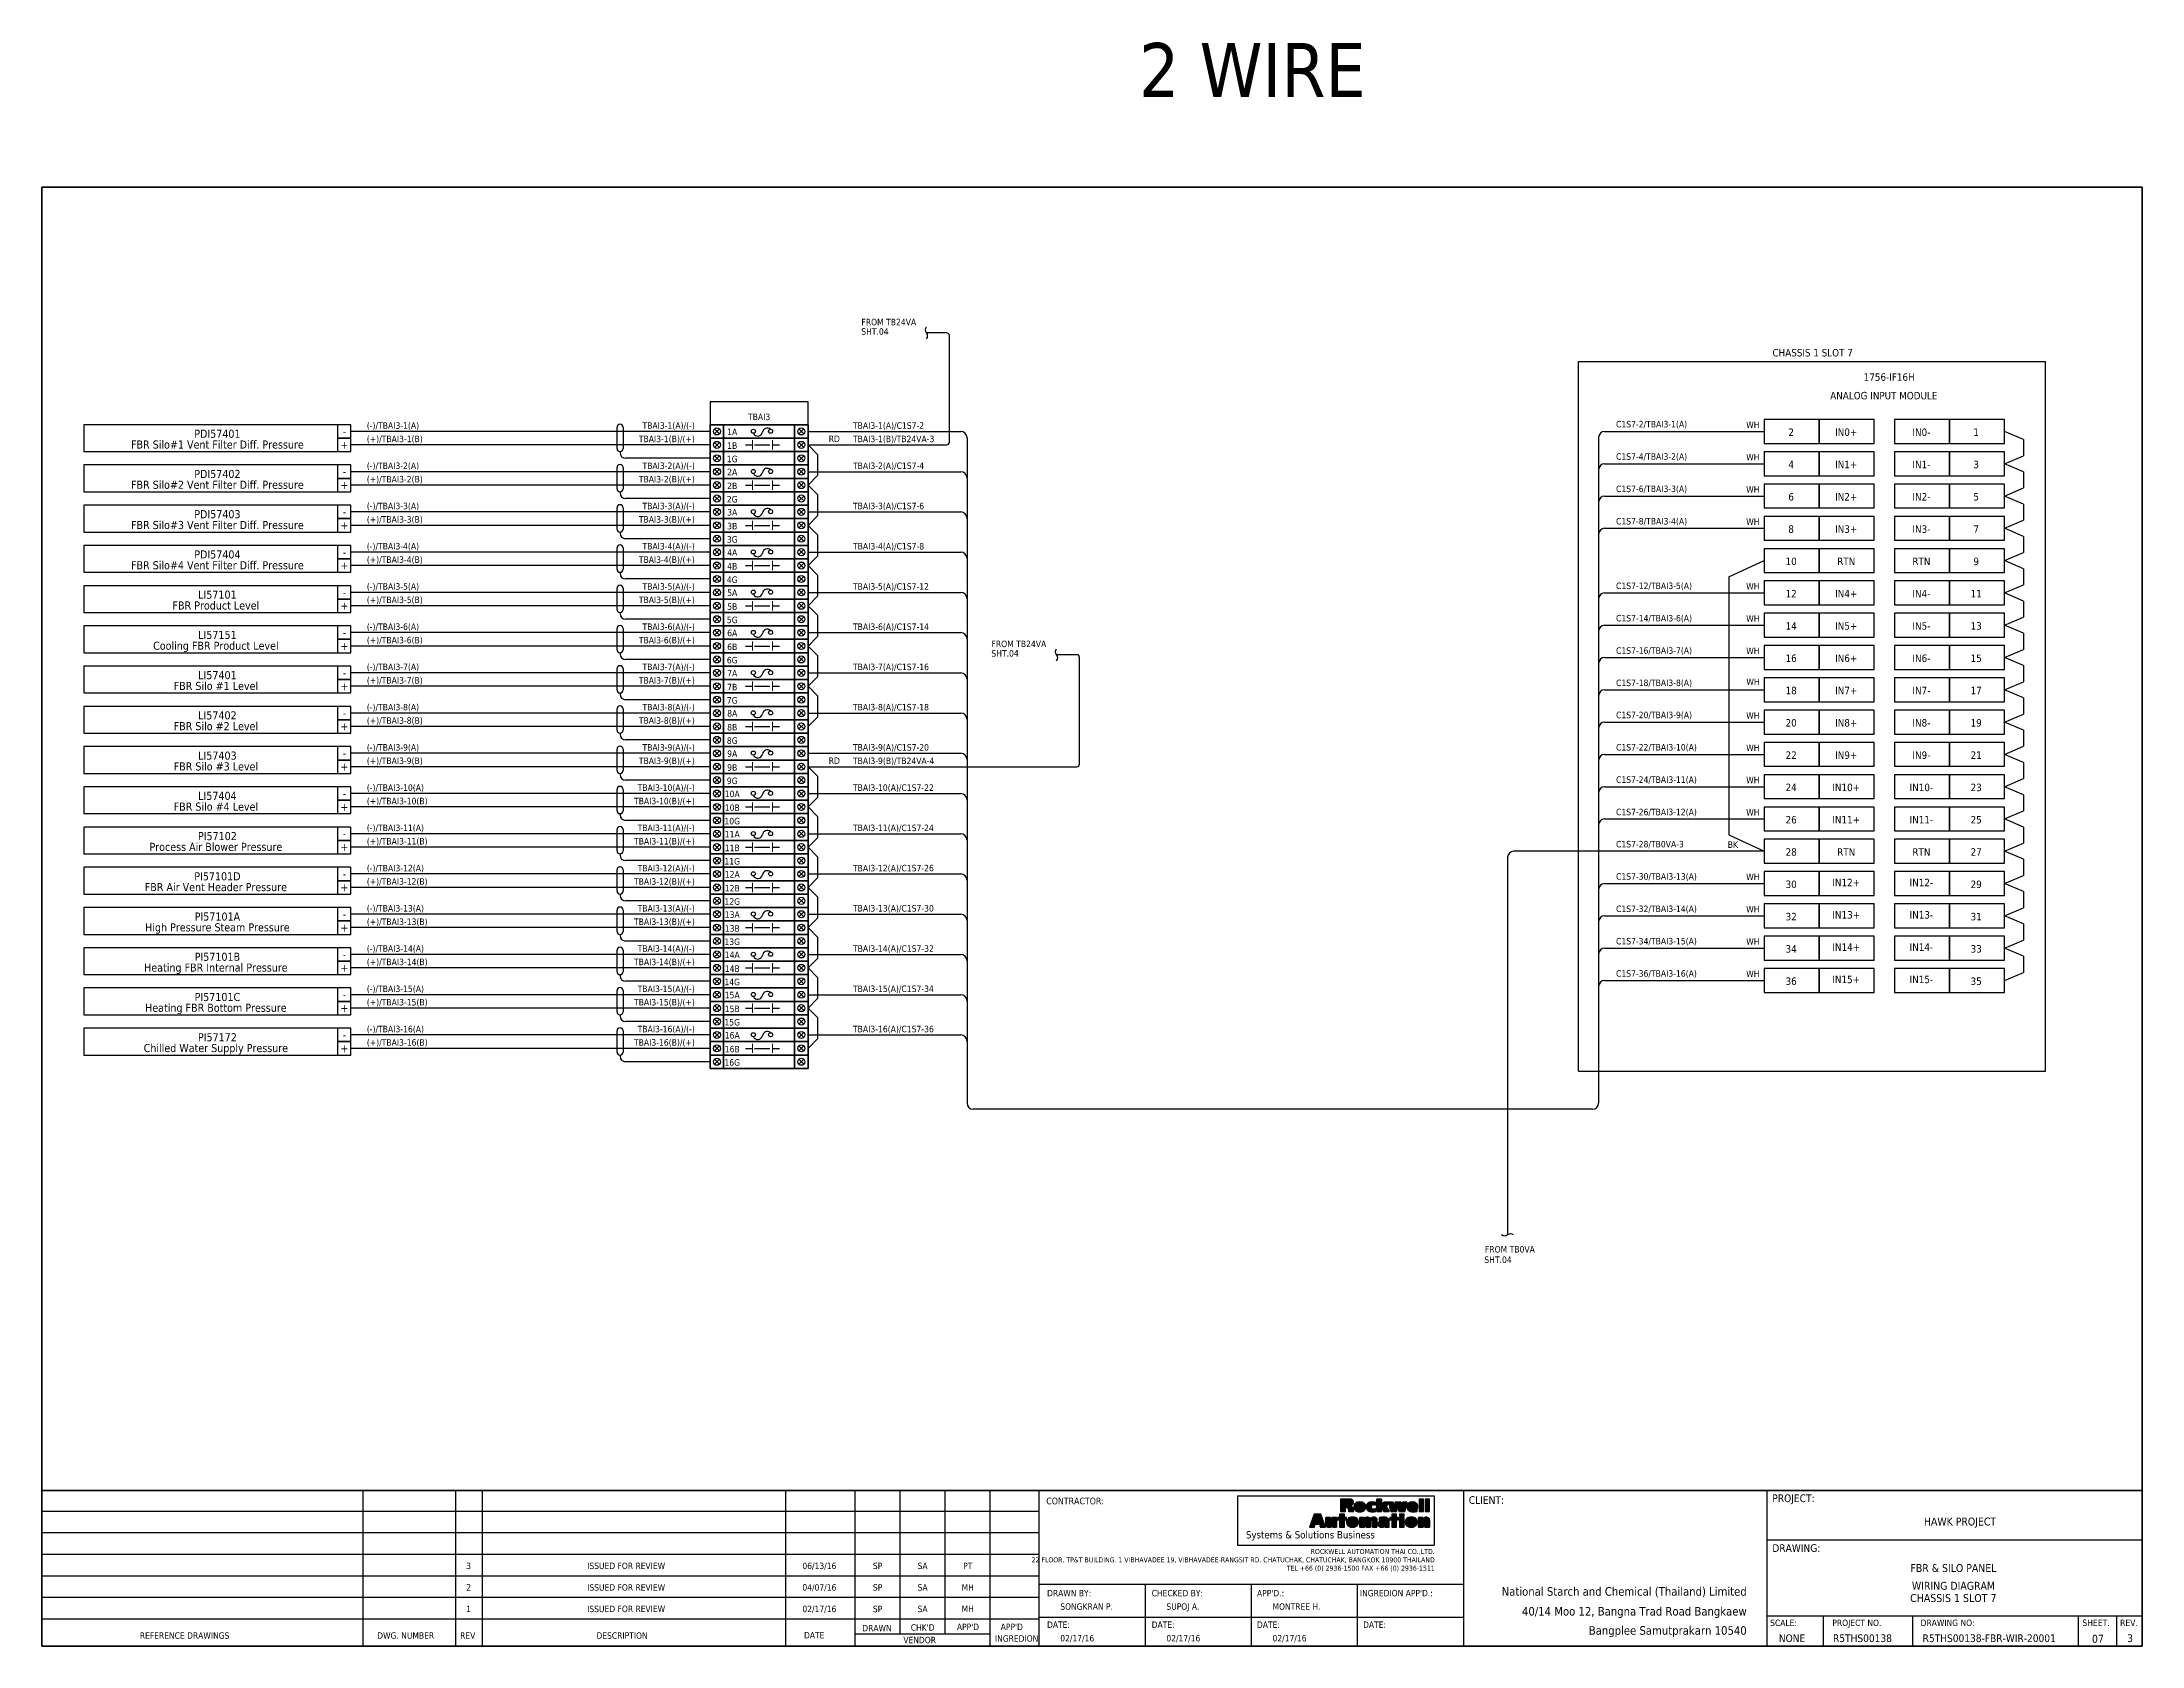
# Model space of a CAD drawing. Header units: millimetres. Extents: x 0 to 1792788, y -13 to 262234.
# Drawn here: x 680159 to 779049, y 184506 to 260035 of the extents above; entities that cross this region are included whole.
import ezdxf
from ezdxf.enums import TextEntityAlignment as Align

# ---------------------------------------------------------------- set-up
doc = ezdxf.new("R2010")
doc.units = ezdxf.units.MM
for name, color, linetype, lineweight in [('ASHADE', 7, 'Continuous', 25), ('GT_1', 9, 'Continuous', 25), ('HELPPOINT', 7, 'Continuous', 25), ('IE-EQUIP', 253, 'Continuous', 25), ('IE-WIRE', 7, 'Continuous', 25), ('MEMBER', 7, 'Continuous', 25), ('power', 7, 'Continuous', 25), ('RA_LOGO', 2, 'Continuous', 25), ('TITLE_BOX', 7, 'Continuous', 25)]:
    doc.layers.add(name, color=color, linetype=linetype, lineweight=lineweight)
doc.styles.add('Tahoma', font='')
doc.styles.get('Tahoma').set_extended_font_data('Tahoma')

msp = doc.modelspace()

# ---------------------------------------------------------------- texts
at = {"color": 7, "style": 'Tahoma'}
for s, height, p in [('2 WIRE', 2540, (731812, 257449)), ('(+)/TBAI3-1(B)', 304.8, (695453, 241192)), ('(+)/TBAI3-2(B)', 304.8, (695453, 239297)), ('(+)/TBAI3-3(B)', 304.8, (695453, 237403)), ('(+)/TBAI3-4(B)', 304.8, (695453, 235508)), ('(+)/TBAI3-5(B)', 304.8, (695453, 233614)), ('(+)/TBAI3-6(B)', 304.8, (695453, 231720)), ('(+)/TBAI3-7(B)', 304.8, (695453, 229825)), ('(+)/TBAI3-8(B)', 304.8, (695453, 227931)), ('(+)/TBAI3-9(B)', 304.8, (695453, 226036)), ('(+)/TBAI3-10(B)', 304.8, (695453, 224142)), ('(+)/TBAI3-11(B)', 304.8, (695453, 222247)), ('C1S7-28/TB0VA-3', 304.8, (754281, 222111)), ('BK', 304.8, (759541, 222090)), ('(+)/TBAI3-12(B)', 304.8, (695453, 220353)), ('(+)/TBAI3-13(B)', 304.8, (695453, 218458)), ('(+)/TBAI3-14(B)', 304.8, (695453, 216564)), ('(+)/TBAI3-15(B)', 304.8, (695453, 214669)), ('(+)/TBAI3-16(B)', 304.8, (695453, 212775)), ('SHT.04', 304.8, (748077, 202544)), ('FROM TB0VA', 304.8, (748106, 203033))]:
    msp.add_text(s, height=height, dxfattribs=at).set_placement(p)
at = {"color": 1, "style": 'Tahoma'}
for s, p in [('SHT.04', (718737, 246252)), ('FROM TB24VA', (718743, 246696)), ('RD', (717204, 241199)), ('TBAI3-1(B)/TB24VA-3', (718349, 241192)), ('SHT.04', (724863, 231096)), ('FROM TB24VA', (724869, 231540)), ('RD', (717204, 226043)), ('TBAI3-9(B)/TB24VA-4', (718349, 226036))]:
    msp.add_text(s, height=304.8, dxfattribs=at).set_placement(p)
at = {"color": 2, "style": 'Tahoma'}
for s, height, p in [('CHASSIS 1 SLOT 7', 350.52, (763540, 245405)), ('1756-IF16H', 350.5, (767143, 244258)), ('ANALOG INPUT MODULE', 350.52, (766890, 243383)), ('2', 351, (762527, 241662)), ('IN0+', 350.5, (765120, 241662)), ('IN0-', 350.5, (768659, 241662)), ('1', 351, (771240, 241662)), ('4', 351, (762527, 240141)), ('IN1+', 350.5, (765120, 240141)), ('IN1-', 350.5, (768659, 240141)), ('3', 351, (771240, 240141)), ('6', 351, (762527, 238620)), ('IN2+', 350.5, (765120, 238620)), ('IN2-', 350.5, (768659, 238620)), ('5', 351, (771240, 238620)), ('8', 351, (762527, 237100)), ('IN3+', 350.5, (765120, 237100)), ('IN3-', 350.5, (768659, 237100)), ('7', 351, (771240, 237100)), ('10', 350.5, (762527, 235579)), ('RTN', 350.5, (765120, 235579)), ('RTN', 350.5, (768659, 235579)), ('9', 351, (771240, 235579)), ('12', 350.5, (762527, 234059)), ('IN4+', 350.5, (765120, 234059)), ('IN4-', 350.5, (768659, 234059)), ('11', 350.5, (771240, 234059)), ('14', 350.5, (762527, 232538)), ('IN5+', 350.5, (765120, 232538)), ('IN5-', 350.5, (768659, 232538)), ('13', 350.5, (771240, 232538)), ('16', 350.5, (762527, 231017)), ('IN6+', 350.5, (765120, 231017)), ('IN6-', 350.5, (768659, 231017)), ('15', 350.5, (771240, 231017)), ('18', 350.5, (762527, 229497)), ('IN7+', 350.5, (765120, 229497)), ('IN7-', 350.5, (768659, 229497)), ('17', 350.5, (771240, 229497)), ('20', 350.5, (762527, 227976)), ('IN8+', 350.5, (765120, 227976)), ('IN8-', 350.5, (768659, 227976)), ('19', 350.5, (771240, 227976)), ('22', 350.5, (762527, 226455)), ('IN9+', 350.5, (765120, 226455)), ('IN9-', 350.5, (768659, 226455)), ('21', 350.5, (771240, 226455)), ('24', 350.5, (762527, 224935)), ('IN10+', 350.5, (765120, 224935)), ('IN10-', 350.5, (768659, 224935)), ('23', 350.5, (771240, 224935)), ('26', 350.5, (762527, 223414)), ('IN11+', 350.5, (765120, 223414)), ('IN11-', 350.5, (768659, 223414)), ('25', 350.5, (771240, 223414)), ('28', 350.5, (762527, 221894)), ('RTN', 350.5, (765120, 221894)), ('RTN', 350.5, (768659, 221894)), ('27', 350.5, (771240, 221894)), ('30', 350.5, (762527, 220373)), ('IN12+', 350.5, (765120, 220456)), ('IN12-', 350.5, (768659, 220456)), ('29', 350.5, (771240, 220373)), ('32', 350.5, (762527, 218852)), ('IN13+', 350.5, (765120, 218935)), ('IN13-', 350.5, (768659, 218935)), ('31', 350.5, (771240, 218852)), ('IN14+', 350.5, (765120, 217415)), ('IN14-', 350.5, (768659, 217415)), ('34', 350.5, (762527, 217332)), ('33', 350.5, (771240, 217332)), ('36', 350.5, (762527, 215811)), ('IN15+', 350.5, (765120, 215894)), ('IN15-', 350.5, (768659, 215894)), ('35', 350.5, (771240, 215811))]:
    msp.add_text(s, height=height, dxfattribs=at).set_placement(p, align=Align.MIDDLE_CENTER)
at = {"color": 4, "style": 'Tahoma'}
for s, height, p in [('TBAI3', 304.8, (713929, 242382)), ('PDI57401', 381, (688418, 241589)), ('FBR Silo#1 Vent Filter Diff. Pressure', 381, (688418, 241081)), ('FBR Silo#2 Vent Filter Diff. Pressure', 381, (688418, 239187)), ('PDI57402', 381, (688418, 239695)), ('FBR Silo#3 Vent Filter Diff. Pressure', 381, (688418, 237292)), ('PDI57403', 381, (688418, 237800)), ('FBR Silo#4 Vent Filter Diff. Pressure', 381, (688418, 235398)), ('PDI57404', 381, (688418, 235906)), ('FBR Product Level ', 381, (688418, 233503)), ('LI57101', 381, (688418, 234011)), ('Cooling FBR Product Level ', 381, (688418, 231609)), ('LI57151', 381, (688418, 232117)), ('LI57401', 381, (688418, 230222)), ('FBR Silo #1 Level ', 381, (688418, 229714)), ('LI57402', 381, (688418, 228328)), ('FBR Silo #2 Level ', 381, (688418, 227820)), ('LI57403', 381, (688418, 226433)), ('FBR Silo #3 Level ', 381, (688418, 225925)), ('LI57404', 381, (688418, 224539)), ('FBR Silo #4 Level ', 381, (688418, 224031)), ('PI57102', 381, (688418, 222644)), ('Process Air Blower Pressure ', 381, (688418, 222136)), ('PI57101D', 381, (688418, 220750)), ('FBR Air Vent Header Pressure ', 381, (688418, 220242)), ('High Pressure Steam Pressure', 381, (688418, 218347)), ('PI57101A', 381, (688418, 218855)), ('Heating FBR Internal Pressure ', 381, (688418, 216453)), ('PI57101B', 381, (688418, 216961)), ('Heating FBR Bottom Pressure ', 381, (688418, 214559)), ('PI57101C', 381, (688418, 215067)), ('Chilled Water Supply Pressure ', 381, (688418, 212664)), ('PI57172', 381, (688418, 213172))]:
    msp.add_text(s, height=height, dxfattribs=at).set_placement(p, align=Align.MIDDLE_CENTER)
for s, p in [('(-)/TBAI3-1(A)', (695453, 241823)), ('TBAI3-1(A)/C1S7-2', (718349, 241823)), ('C1S7-2/TBAI3-1(A)', (754281, 241889)), ('WH', (760410, 241858)), ('C1S7-4/TBAI3-2(A)', (754281, 240365)), ('WH', (760410, 240337)), ('(-)/TBAI3-2(A)', (695453, 239929)), ('TBAI3-2(A)/C1S7-4', (718349, 239929)), ('(-)/TBAI3-3(A)', (695453, 238034)), ('TBAI3-3(A)/C1S7-6', (718349, 238034)), ('C1S7-6/TBAI3-3(A)', (754281, 238841)), ('WH', (760410, 238816)), ('C1S7-8/TBAI3-4(A)', (754281, 237317)), ('WH', (760410, 237296)), ('(-)/TBAI3-4(A)', (695453, 236140)), ('TBAI3-4(A)/C1S7-8', (718349, 236140)), ('(-)/TBAI3-5(A)', (695453, 234246)), ('TBAI3-5(A)/C1S7-12', (718349, 234246)), ('C1S7-12/TBAI3-5(A)', (754281, 234276)), ('WH', (760410, 234255)), ('(-)/TBAI3-6(A)', (695453, 232351)), ('TBAI3-6(A)/C1S7-14', (718349, 232351)), ('C1S7-14/TBAI3-6(A)', (754281, 232752)), ('WH', (760410, 232734)), ('C1S7-16/TBAI3-7(A)', (754281, 231228)), ('WH', (760410, 231213)), ('(-)/TBAI3-7(A)', (695453, 230457)), ('TBAI3-7(A)/C1S7-16', (718349, 230457)), ('C1S7-18/TBAI3-8(A)', (754281, 229707)), ('WH', (760419, 229758)), ('(-)/TBAI3-8(A)', (695453, 228562)), ('TBAI3-8(A)/C1S7-18', (718349, 228562)), ('C1S7-20/TBAI3-9(A)', (754281, 228194)), ('WH', (760410, 228172)), ('(-)/TBAI3-9(A)', (695453, 226668)), ('TBAI3-9(A)/C1S7-20', (718349, 226668)), ('C1S7-22/TBAI3-10(A)', (754281, 226673)), ('WH', (760410, 226651)), ('(-)/TBAI3-10(A)', (695453, 224773)), ('TBAI3-10(A)/C1S7-22', (718349, 224773)), ('C1S7-24/TBAI3-11(A)', (754281, 225149)), ('WH', (760410, 225131)), ('C1S7-26/TBAI3-12(A)', (754281, 223625)), ('WH', (760410, 223610)), ('(-)/TBAI3-11(A)', (695453, 222879)), ('TBAI3-11(A)/C1S7-24', (718349, 222879)), ('(-)/TBAI3-12(A)', (695453, 220984)), ('TBAI3-12(A)/C1S7-26', (718349, 220984)), ('C1S7-30/TBAI3-13(A)', (754281, 220591)), ('WH', (760410, 220569)), ('(-)/TBAI3-13(A)', (695453, 219090)), ('TBAI3-13(A)/C1S7-30', (718349, 219090)), ('C1S7-32/TBAI3-14(A)', (754281, 219067)), ('WH', (760410, 219048)), ('C1S7-34/TBAI3-15(A)', (754281, 217543)), ('WH', (760410, 217528)), ('(-)/TBAI3-14(A)', (695453, 217195)), ('TBAI3-14(A)/C1S7-32', (718349, 217195)), ('(-)/TBAI3-15(A)', (695453, 215301)), ('TBAI3-15(A)/C1S7-34', (718349, 215301)), ('C1S7-36/TBAI3-16(A)', (754281, 216022)), ('WH', (760410, 216007)), ('(-)/TBAI3-16(A)', (695453, 213406)), ('TBAI3-16(A)/C1S7-36', (718349, 213406))]:
    msp.add_text(s, height=304.8, dxfattribs=at).set_placement(p)
at = {"color": 7, "style": 'Tahoma'}
for s, p in [('TBAI3-1(B)/(+)', (710901, 241192)), ('TBAI3-2(B)/(+)', (710901, 239297)), ('TBAI3-3(B)/(+)', (710901, 237403)), ('TBAI3-4(B)/(+)', (710901, 235508)), ('TBAI3-5(B)/(+)', (710901, 233614)), ('TBAI3-6(B)/(+)', (710901, 231720)), ('TBAI3-7(B)/(+)', (710901, 229825)), ('TBAI3-8(B)/(+)', (710901, 227931)), ('TBAI3-9(B)/(+)', (710901, 226036)), ('TBAI3-10(B)/(+)', (710901, 224142)), ('TBAI3-11(B)/(+)', (710901, 222247)), ('TBAI3-12(B)/(+)', (710901, 220353)), ('TBAI3-13(B)/(+)', (710901, 218458)), ('TBAI3-14(B)/(+)', (710901, 216564)), ('TBAI3-15(B)/(+)', (710901, 214669)), ('TBAI3-16(B)/(+)', (710901, 212775))]:
    msp.add_text(s, height=304.8, dxfattribs=at).set_placement(p, align=Align.RIGHT)
at = {"color": 4, "style": 'Tahoma'}
for s, p in [('TBAI3-1(A)/(-)', (710901, 241823)), ('TBAI3-2(A)/(-)', (710901, 239929)), ('TBAI3-3(A)/(-)', (710901, 238034)), ('TBAI3-4(A)/(-)', (710901, 236140)), ('TBAI3-5(A)/(-)', (710901, 234246)), ('TBAI3-6(A)/(-)', (710901, 232351)), ('TBAI3-7(A)/(-)', (710901, 230457)), ('TBAI3-8(A)/(-)', (710901, 228562)), ('TBAI3-9(A)/(-)', (710901, 226668)), ('TBAI3-10(A)/(-)', (710901, 224773)), ('TBAI3-11(A)/(-)', (710901, 222879)), ('TBAI3-12(A)/(-)', (710901, 220984)), ('TBAI3-13(A)/(-)', (710901, 219090)), ('TBAI3-14(A)/(-)', (710901, 217195)), ('TBAI3-15(A)/(-)', (710901, 215301)), ('TBAI3-16(A)/(-)', (710901, 213406))]:
    msp.add_text(s, height=304.8, dxfattribs=at).set_placement(p, align=Align.RIGHT)
at = {"color": 7, "style": 'Tahoma'}
for s, height, p in [('CHASSIS 1 SLOT 7', 376.46, (770163, 186766)), ('07', 376.5, (776973, 184846))]:
    msp.add_text(s, height=height, dxfattribs=at).set_placement(p, align=Align.MIDDLE_CENTER)
at = {"layer": 'power', "color": 7, "style": 'Tahoma'}
for s, height, p in [('-', 381, (694400, 241701)), ('1A', 305.3, (712662, 241681)), ('+', 381, (694400, 241070)), ('1B', 305.3, (712662, 241029)), ('-', 381, (694400, 239806)), ('2A', 305.3, (712662, 239786)), ('+', 381, (694400, 239176)), ('2B', 305.3, (712662, 239134)), ('+', 381, (694400, 237281)), ('-', 381, (694400, 237912)), ('3A', 305.3, (712662, 237892)), ('3B', 305.3, (712662, 237240)), ('+', 381, (694400, 235387)), ('-', 381, (694400, 236017)), ('4A', 305.3, (712662, 235998)), ('4B', 305.3, (712662, 235345)), ('+', 381, (694400, 233492)), ('-', 381, (694400, 234123)), ('5A', 305.3, (712662, 234103)), ('5B', 305.3, (712662, 233451)), ('+', 381, (694400, 231598)), ('-', 381, (694400, 232228)), ('6A', 305.3, (712662, 232209)), ('6B', 305.3, (712662, 231556)), ('7A', 305.3, (712662, 230314)), ('+', 381, (694400, 229704)), ('-', 381, (694400, 230334)), ('7B', 305.3, (712662, 229662)), ('8A', 305.3, (712662, 228420)), ('+', 381, (694400, 227809)), ('-', 381, (694400, 228439)), ('8B', 305.3, (712662, 227768)), ('-', 381, (694400, 226545)), ('9A', 305.3, (712662, 226525)), ('+', 381, (694400, 225915)), ('9B', 305.3, (712662, 225873)), ('-', 381, (694400, 224650)), ('10A', 305.3, (712662, 224631)), ('+', 381, (694400, 224020)), ('10B', 305.3, (712662, 223979)), ('-', 381, (694400, 222756)), ('11A', 305.3, (712662, 222736)), ('+', 381, (694400, 222126)), ('11B', 305.3, (712662, 222084)), ('-', 381, (694400, 220862)), ('12A', 305.3, (712662, 220842)), ('+', 381, (694400, 220231)), ('12B', 305.3, (712662, 220190)), ('-', 381, (694400, 218967)), ('13A', 305.3, (712662, 218947)), ('+', 381, (694400, 218337)), ('13B', 305.3, (712662, 218295)), ('+', 381, (694400, 216442)), ('-', 381, (694400, 217073)), ('14A', 305.3, (712662, 217053)), ('14B', 305.3, (712662, 216401)), ('+', 381, (694400, 214548)), ('-', 381, (694400, 215178)), ('15B', 305.3, (712662, 214506)), ('15A', 305.3, (712662, 215158)), ('+', 381, (694400, 212653)), ('-', 381, (694400, 213284)), ('16B', 305.3, (712662, 212612)), ('16A', 305.3, (712662, 213264))]:
    msp.add_text(s, height=height, dxfattribs=at).set_placement(p, align=Align.MIDDLE_CENTER)
at = {"layer": 'power', "color": 3, "style": 'Tahoma'}
for s, p in [('1G', (712662, 240401)), ('2G', (712662, 238506)), ('3G', (712662, 236612)), ('4G', (712662, 234717)), ('5G', (712662, 232823)), ('6G', (712662, 230928)), ('7G', (712662, 229034)), ('8G', (712662, 227139)), ('9G', (712662, 225245)), ('10G', (712662, 223350)), ('11G', (712662, 221456)), ('12G', (712662, 219562)), ('13G', (712662, 217667)), ('14G', (712662, 215773)), ('15G', (712662, 213878)), ('16G', (712662, 211984))]:
    msp.add_text(s, height=305.3, dxfattribs=at).set_placement(p, align=Align.MIDDLE_CENTER)

# ---------------------------------------------------------------- blocks, each defined once
blk = doc.blocks.new('RA_LOGO1')
at = {"layer": 'RA_LOGO', "linetype": 'Continuous', "ltscale": 25.4}
for color, points in [(1, [(25.1, 13.7), (25.8, 13.7), (26.2, 13.7), (26.6, 13.5), (26.8, 13.2), (26.9, 12.8), (27, 12.3), (27.1, 11.7), (27.2, 11.1), (27.3, 10.7), (30.8, 10.7), (30.7, 11.1), (30.6, 11.7), (30.5, 12.2), (30.4, 12.8), (30.2, 13.4), (30, 13.9), (29.6, 14.3), (29.1, 14.6), (28.4, 14.8), (29, 15), (29.5, 15.2), (29.8, 15.5), (30.2, 15.8), (30.4, 16.2), (30.6, 16.6), (30.6, 17.2), (30.6, 17.6), (30.5, 18), (30.3, 18.4), (30.1, 18.6), (29.8, 18.9), (29.5, 19.1), (29.1, 19.3), (28.7, 19.4), (28.2, 19.5), (27.7, 19.5), (27.2, 19.5), (21.7, 19.5), (21.7, 10.7), (25.1, 10.7)]), (1, [(24.9, 15.7), (24.9, 17.6), (25.9, 17.6), (26.5, 17.5), (27, 17.2), (27.2, 16.7), (27.1, 16.1), (26.8, 15.8), (26.3, 15.7), (25.8, 15.7)]), (1, [(33, 17.2), (32.6, 17), (32.3, 16.8), (32, 16.6), (31.7, 16.4), (31.4, 16.1), (31.3, 15.7), (31.1, 15.4), (31, 15), (30.9, 14.6), (30.9, 14.1), (30.9, 13.7), (31, 13.3), (31.1, 12.9), (31.2, 12.5), (31.4, 12.2), (31.6, 11.9), (31.8, 11.6), (32.1, 11.3), (32.4, 11.1), (32.8, 11), (33.1, 10.8), (33.6, 10.7), (34, 10.6), (34.5, 10.6), (35, 10.5), (35.5, 10.6), (36, 10.6), (36.5, 10.7), (36.9, 10.8), (37.3, 11), (37.6, 11.1), (37.9, 11.3), (38.2, 11.6), (38.4, 11.9), (38.7, 12.2), (38.8, 12.5), (39, 12.9), (39, 13.3), (39.1, 13.7), (39.1, 14.1), (39.1, 14.6), (39, 15), (38.9, 15.4), (38.8, 15.7), (38.6, 16.1), (38.3, 16.4), (38.1, 16.6), (37.7, 16.8), (37.4, 17), (37, 17.2), (36.6, 17.3), (36.1, 17.4), (35.6, 17.4), (35, 17.5), (34.5, 17.4), (33.9, 17.4), (33.5, 17.3)]), (1, [(34.6, 15.4), (35, 15.6), (35.5, 15.4), (35.7, 14.8), (35.7, 14.1), (35.7, 13.4), (35.6, 12.9), (35.4, 12.6), (35, 12.4), (34.6, 12.6), (34.4, 12.9), (34.3, 13.4), (34.3, 14.1), (34.4, 14.8)]), (1, [(43.1, 14.6), (43.3, 15), (43.6, 15.3), (44.1, 15.5), (44.6, 15.6), (45.2, 15.5), (45.6, 15.4), (46, 15.2), (46, 17.2), (45.5, 17.3), (45, 17.4), (44.4, 17.4), (43.7, 17.5), (43.2, 17.4), (42.7, 17.4), (42.2, 17.3), (41.7, 17.2), (41.3, 17), (41, 16.8), (40.7, 16.6), (40.4, 16.4), (40.2, 16.1), (40, 15.7), (39.8, 15.4), (39.7, 15), (39.6, 14.6), (39.6, 14.1), (39.6, 13.7), (39.7, 13.3), (39.8, 12.9), (39.9, 12.5), (40.1, 12.2), (40.3, 11.9), (40.5, 11.6), (40.8, 11.3), (41.1, 11.1), (41.5, 11), (41.8, 10.8), (42.3, 10.7), (42.7, 10.6), (43.2, 10.6), (43.7, 10.5), (44.4, 10.6), (45, 10.6), (45.6, 10.7), (46.1, 10.9), (46.1, 12.8), (45.6, 12.6), (45.2, 12.5), (44.6, 12.4), (44.1, 12.5), (43.6, 12.7), (43.3, 13), (43.1, 13.5), (43, 14.1)]), (1, [(50.1, 19.5), (46.9, 19.5), (46.9, 10.7), (50.1, 10.7), (50.1, 14.4)]), (1, [(50.1, 14.4), (51.9, 10.7), (55.6, 10.7), (53.4, 14.4), (55.2, 17.3), (51.7, 17.3)]), (1, [(56.7, 10.7), (60.7, 10.7), (61.5, 15.2), (61.6, 15.2), (62.4, 10.7), (66.4, 10.7), (67.8, 17.3), (64.9, 17.3), (64.3, 13), (64.3, 13), (63.6, 17.3), (59.7, 17.3), (59, 13), (59, 13), (58.4, 17.3), (55.2, 17.3)]), (1, [(71.6, 10.6), (72.1, 10.5), (72.6, 10.5), (73.2, 10.6), (73.7, 10.6), (74.2, 10.7), (74.6, 10.8), (75.1, 10.9), (75.1, 12.6), (74.6, 12.4), (74.1, 12.3), (73.5, 12.2), (72.9, 12.2), (72.4, 12.2), (71.9, 12.3), (71.5, 12.5), (71.2, 12.8), (71.1, 13.2), (75.6, 13.2), (75.6, 13.6), (75.5, 14.1), (75.5, 14.5), (75.4, 15), (75.3, 15.4), (75.2, 15.7), (75, 16.1), (74.8, 16.4), (74.5, 16.6), (74.2, 16.9), (73.9, 17.1), (73.5, 17.2), (73.1, 17.4), (72.6, 17.4), (72.1, 17.5), (71.5, 17.4), (71, 17.4), (70.5, 17.3), (70.1, 17.2), (69.7, 17), (69.3, 16.8), (69, 16.6), (68.7, 16.4), (68.5, 16.1), (68.3, 15.7), (68.2, 15.4), (68.1, 15), (68, 14.6), (68, 14.1), (68, 13.7), (68, 13.3), (68.1, 12.9), (68.3, 12.5), (68.4, 12.2), (68.6, 11.9), (68.9, 11.6), (69.2, 11.3), (69.5, 11.1), (69.8, 11), (70.2, 10.8), (70.6, 10.7), (71.1, 10.6)]), (1, [(71.1, 14.6), (71.1, 15.2), (71.4, 15.7), (72, 15.9), (72.5, 15.7), (72.7, 15.2), (72.8, 14.6)]), (1, [(76.4, 10.7), (79.5, 10.7), (79.5, 19.5), (76.4, 19.5)]), (1, [(83.6, 19.5), (80.5, 19.5), (80.5, 10.7), (83.6, 10.7)]), (252, [(6.9, 1.9), (7.5, 0), (11.1, 0), (7.9, 9), (3.2, 9), (0, 0), (3.4, 0), (4, 1.9)]), (252, [(6.5, 4.1), (4.5, 4.1), (5.5, 7.1)]), (252, [(18.9, 6.7), (15.7, 6.7), (15.7, 2.8), (15.7, 2.4), (15.5, 2.1), (15.1, 1.9), (14.7, 2.1), (14.5, 2.4), (14.5, 2.8), (14.5, 6.7), (11.3, 6.7), (11.3, 2), (11.3, 1.6), (11.4, 1.2), (11.6, 0.8), (11.8, 0.5), (12.1, 0.2), (12.5, 0), (13, -0.1), (13.6, -0.1), (14.2, -0.1), (14.7, 0), (15.2, 0.3), (15.5, 0.7), (15.9, 1.2), (15.9, 0), (18.9, 0)]), (252, [(24.3, 4.9), (25.7, 4.9), (25.7, 6.7), (24.3, 6.7), (24.3, 9), (21, 9), (21, 6.7), (19.6, 6.7), (19.6, 4.9), (21, 4.9), (21, 0), (24.3, 0)]), (252, [(29, -0.1), (29.4, -0.1), (30, -0.1), (30.5, -0.1), (31, -0.1), (31.4, 0), (31.9, 0.1), (32.3, 0.3), (32.6, 0.5), (32.9, 0.7), (33.2, 0.9), (33.5, 1.2), (33.7, 1.5), (33.8, 1.9), (34, 2.2), (34.1, 2.6), (34.1, 3), (34.2, 3.5), (34.1, 4), (34.1, 4.4), (34, 4.8), (33.8, 5.1), (33.6, 5.5), (33.4, 5.8), (33.1, 6), (32.8, 6.3), (32.4, 6.4), (32, 6.6), (31.5, 6.7), (31.1, 6.8), (30.5, 6.9), (30, 6.9), (29.4, 6.9), (28.9, 6.8), (28.4, 6.7), (28, 6.6), (27.6, 6.4), (27.2, 6.3), (26.9, 6), (26.6, 5.8), (26.4, 5.5), (26.2, 5.1), (26, 4.8), (25.9, 4.4), (25.8, 4), (25.8, 3.5), (25.8, 3), (25.9, 2.6), (26, 2.2), (26.1, 1.9), (26.3, 1.5), (26.5, 1.2), (26.7, 0.9), (27, 0.7), (27.3, 0.5), (27.7, 0.3), (28.1, 0.1), (28.5, 0)]), (252, [(29.6, 1.9), (29.4, 2.3), (29.3, 2.8), (29.3, 3.5), (29.3, 4.2), (29.5, 4.7), (30, 5), (30.4, 4.7), (30.6, 4.2), (30.7, 3.5), (30.7, 2.8), (30.6, 2.3), (30.4, 1.9), (30, 1.8)]), (252, [(38.2, 3.9), (38.2, 4.3), (38.4, 4.7), (38.8, 4.8), (39.2, 4.7), (39.4, 4.3), (39.4, 3.9), (39.4, 0), (42.6, 0), (42.6, 3.9), (42.6, 4.3), (42.8, 4.7), (43.2, 4.8), (43.6, 4.7), (43.8, 4.3), (43.8, 3.9), (43.8, 0), (47, 0), (47, 4), (47, 4.4), (47, 4.8), (47, 5.1), (46.9, 5.5), (46.8, 5.8), (46.6, 6.1), (46.4, 6.4), (46.1, 6.6), (45.7, 6.7), (45.2, 6.8), (44.7, 6.9), (44.1, 6.8), (43.6, 6.7), (43.1, 6.5), (42.7, 6.1), (42.5, 5.7), (42.2, 6.2), (41.9, 6.5), (41.4, 6.7), (40.9, 6.8), (40.4, 6.9), (39.9, 6.8), (39.4, 6.7), (39, 6.6), (38.6, 6.3), (38.3, 6), (38, 5.5), (38, 6.7), (35, 6.7), (35, 0), (38.2, 0)]), (252, [(47.8, 1.3), (48, 0.9), (48.2, 0.6), (48.5, 0.3), (48.9, 0.1), (49.3, 0), (49.8, -0.1), (50.2, -0.1), (50.8, -0.1), (51.3, 0), (51.7, 0.2), (52.1, 0.6), (52.5, 1), (52.5, 0), (55.5, 0), (55.5, 4.1), (55.4, 4.6), (55.4, 5), (55.2, 5.4), (55, 5.7), (54.7, 6), (54.4, 6.2), (54.1, 6.4), (53.8, 6.6), (53.4, 6.7), (53, 6.8), (52.6, 6.8), (52.2, 6.9), (51.8, 6.9), (51.4, 6.9), (50.7, 6.9), (50.1, 6.8), (49.6, 6.7), (49.1, 6.6), (48.5, 6.5), (48.5, 4.6), (49.1, 4.8), (49.6, 5), (50.2, 5.1), (50.8, 5.2), (51.3, 5.2), (51.7, 5.1), (52.1, 4.9), (52.4, 4.6), (52.5, 4.2), (52.2, 4.2), (51.7, 4.3), (51.2, 4.3), (50.8, 4.3), (50.4, 4.2), (49.9, 4.2), (49.5, 4.1), (49.1, 3.9), (48.7, 3.7), (48.4, 3.5), (48.1, 3.2), (47.9, 2.8), (47.8, 2.3), (47.8, 1.8)]), (252, [(50.7, 2.2), (51, 2.7), (51.5, 2.9), (52.2, 3), (52.5, 3), (52.5, 2.7), (52.4, 2.2), (52.1, 1.7), (51.5, 1.6), (51.1, 1.6), (50.8, 1.8)]), (252, [(57.3, 0), (60.6, 0), (60.6, 4.9), (62, 4.9), (62, 6.7), (60.6, 6.7), (60.6, 9), (57.3, 9), (57.3, 6.7), (56, 6.7), (56, 4.9), (57.3, 4.9)]), (252, [(66, 7.5), (66, 9), (62.8, 9), (62.8, 7.5)]), (252, [(62.8, 0), (66, 0), (66, 6.7), (62.8, 6.7)]), (252, [(69.9, -0.1), (70.4, -0.1), (70.9, -0.1), (71.4, -0.1), (71.9, -0.1), (72.4, 0), (72.8, 0.1), (73.2, 0.3), (73.5, 0.5), (73.8, 0.7), (74.1, 0.9), (74.4, 1.2), (74.6, 1.5), (74.8, 1.9), (74.9, 2.2), (75, 2.6), (75, 3), (75.1, 3.5), (75, 4), (75, 4.4), (74.9, 4.8), (74.7, 5.1), (74.5, 5.5), (74.3, 5.8), (74, 6), (73.7, 6.3), (73.3, 6.4), (72.9, 6.6), (72.5, 6.7), (72, 6.8), (71.4, 6.9), (70.9, 6.9), (70.3, 6.9), (69.8, 6.8), (69.3, 6.7), (68.9, 6.6), (68.5, 6.4), (68.1, 6.3), (67.8, 6), (67.5, 5.8), (67.3, 5.5), (67.1, 5.1), (66.9, 4.8), (66.8, 4.4), (66.7, 4), (66.7, 3.5), (66.7, 3), (66.8, 2.6), (66.9, 2.2), (67, 1.9), (67.2, 1.5), (67.4, 1.2), (67.6, 0.9), (67.9, 0.7), (68.2, 0.5), (68.6, 0.3), (69, 0.1), (69.4, 0)]), (252, [(70.5, 1.9), (70.3, 2.3), (70.2, 2.8), (70.2, 3.5), (70.2, 4.2), (70.4, 4.7), (70.9, 5), (71.4, 4.7), (71.6, 4.2), (71.6, 3.5), (71.6, 2.8), (71.5, 2.3), (71.3, 1.9), (70.9, 1.8)]), (252, [(79.2, 3.9), (79.2, 4.3), (79.3, 4.7), (79.7, 4.8), (80.1, 4.7), (80.3, 4.3), (80.3, 3.9), (80.3, 0), (83.6, 0), (83.6, 4.7), (83.5, 5.1), (83.4, 5.6), (83.3, 5.9), (83, 6.3), (82.7, 6.5), (82.3, 6.7), (81.8, 6.8), (81.2, 6.9), (80.7, 6.8), (80.1, 6.7), (79.7, 6.4), (79.3, 6.1), (79, 5.5), (79, 6.7), (75.9, 6.7), (75.9, 0), (79.2, 0)])]:
    blk.add_hatch(color=color, dxfattribs=at).paths.add_polyline_path(points, flags=0)
at = {"layer": 'RA_LOGO', "color": 1, "linetype": 'Continuous', "ltscale": 25.4}
for points in [[(29.1, 19.3), (28.7, 19.4), (28.2, 19.5), (27.7, 19.5), (27.2, 19.5), (21.7, 19.5), (21.7, 10.7), (25.1, 10.7), (25.1, 13.7), (25.8, 13.7), (26.2, 13.7), (26.6, 13.5), (26.8, 13.2), (26.9, 12.8), (27, 12.3), (27.1, 11.7), (27.2, 11.1), (27.3, 10.7), (30.8, 10.7), (30.7, 11.1), (30.6, 11.7), (30.5, 12.2), (30.4, 12.8), (30.2, 13.4), (30, 13.9), (29.6, 14.3), (29.1, 14.6), (28.5, 14.8), (28.5, 14.8), (29, 15), (29.5, 15.2), (29.8, 15.5), (30.2, 15.8), (30.4, 16.2), (30.6, 16.6), (30.6, 17.2), (30.6, 17.6), (30.5, 18), (30.3, 18.4), (30.1, 18.6), (29.8, 18.9), (29.5, 19.1)], [(25.1, 13.7), (25.8, 13.7), (26.2, 13.7), (26.6, 13.5), (26.8, 13.2), (26.9, 12.8), (27, 12.3), (27.1, 11.7), (27.2, 11.1), (27.3, 10.7), (30.8, 10.7), (30.7, 11.1), (30.6, 11.7), (30.5, 12.2), (30.4, 12.8), (30.2, 13.4), (30, 13.9), (29.6, 14.3), (29.1, 14.6), (28.4, 14.8), (29, 15), (29.5, 15.2), (29.8, 15.5), (30.2, 15.8), (30.4, 16.2), (30.6, 16.6), (30.6, 17.2), (30.6, 17.6), (30.5, 18), (30.3, 18.4), (30.1, 18.6), (29.8, 18.9), (29.5, 19.1), (29.1, 19.3), (28.7, 19.4), (28.2, 19.5), (27.7, 19.5), (27.2, 19.5), (21.7, 19.5), (21.7, 10.7), (25.1, 10.7)], [(24.9, 15.7), (24.9, 17.6), (25.9, 17.6), (26.5, 17.5), (27, 17.2), (27.2, 16.7), (27.1, 16.1), (26.8, 15.8), (26.3, 15.7), (25.8, 15.7)], [(25.8, 15.7), (24.9, 15.7), (24.9, 17.6), (25.9, 17.6), (26.5, 17.5), (27, 17.2), (27.2, 16.7), (27.1, 16.1), (26.8, 15.8), (26.3, 15.7)], [(37, 17.2), (36.6, 17.3), (36.1, 17.4), (35.6, 17.4), (35, 17.5), (34.5, 17.4), (33.9, 17.4), (33.5, 17.3), (33, 17.2), (32.6, 17), (32.3, 16.8), (32, 16.6), (31.7, 16.4), (31.4, 16.1), (31.3, 15.7), (31.1, 15.4), (31, 15), (30.9, 14.6), (30.9, 14.1), (30.9, 14.1), (30.9, 13.7), (31, 13.3), (31.1, 12.9), (31.2, 12.5), (31.4, 12.2), (31.6, 11.9), (31.8, 11.6), (32.1, 11.3), (32.4, 11.1), (32.8, 11), (33.1, 10.8), (33.6, 10.7), (34, 10.6), (34.5, 10.6), (35, 10.5), (35.5, 10.6), (36, 10.6), (36.5, 10.7), (36.9, 10.8), (37.3, 11), (37.6, 11.1), (37.9, 11.3), (38.2, 11.6), (38.4, 11.9), (38.7, 12.2), (38.8, 12.5), (39, 12.9), (39, 13.3), (39.1, 13.7), (39.1, 14.1), (39.1, 14.6), (39, 15), (38.9, 15.4), (38.8, 15.7), (38.6, 16.1), (38.3, 16.4), (38.1, 16.6), (37.7, 16.8), (37.4, 17)], [(33, 17.2), (32.6, 17), (32.3, 16.8), (32, 16.6), (31.7, 16.4), (31.4, 16.1), (31.3, 15.7), (31.1, 15.4), (31, 15), (30.9, 14.6), (30.9, 14.1), (30.9, 13.7), (31, 13.3), (31.1, 12.9), (31.2, 12.5), (31.4, 12.2), (31.6, 11.9), (31.8, 11.6), (32.1, 11.3), (32.4, 11.1), (32.8, 11), (33.1, 10.8), (33.6, 10.7), (34, 10.6), (34.5, 10.6), (35, 10.5), (35.5, 10.6), (36, 10.6), (36.5, 10.7), (36.9, 10.8), (37.3, 11), (37.6, 11.1), (37.9, 11.3), (38.2, 11.6), (38.4, 11.9), (38.7, 12.2), (38.8, 12.5), (39, 12.9), (39, 13.3), (39.1, 13.7), (39.1, 14.1), (39.1, 14.6), (39, 15), (38.9, 15.4), (38.8, 15.7), (38.6, 16.1), (38.3, 16.4), (38.1, 16.6), (37.7, 16.8), (37.4, 17), (37, 17.2), (36.6, 17.3), (36.1, 17.4), (35.6, 17.4), (35, 17.5), (34.5, 17.4), (33.9, 17.4), (33.5, 17.3)], [(34.3, 14.1), (34.4, 14.8), (34.6, 15.4), (35, 15.6), (35.5, 15.4), (35.7, 14.8), (35.7, 14.1), (35.7, 13.4), (35.6, 12.9), (35.4, 12.6), (35, 12.4), (34.6, 12.6), (34.4, 12.9), (34.3, 13.4)], [(34.6, 15.4), (35, 15.6), (35.5, 15.4), (35.7, 14.8), (35.7, 14.1), (35.7, 13.4), (35.6, 12.9), (35.4, 12.6), (35, 12.4), (34.6, 12.6), (34.4, 12.9), (34.3, 13.4), (34.3, 14.1), (34.4, 14.8)], [(42.7, 17.4), (43.2, 17.4), (43.7, 17.5), (44.4, 17.4), (45, 17.4), (45.5, 17.3), (46, 17.2), (46, 15.2), (45.6, 15.4), (45.2, 15.5), (44.6, 15.6), (44.1, 15.5), (43.6, 15.3), (43.3, 15), (43.1, 14.6), (43, 14.1), (43.1, 13.5), (43.3, 13), (43.6, 12.7), (44.1, 12.5), (44.6, 12.4), (45.2, 12.5), (45.6, 12.6), (46.1, 12.8), (46.1, 10.9), (45.6, 10.7), (45, 10.6), (44.4, 10.6), (43.7, 10.5), (43.2, 10.6), (42.7, 10.6), (42.3, 10.7), (41.8, 10.8), (41.5, 11), (41.1, 11.1), (40.8, 11.3), (40.5, 11.6), (40.3, 11.9), (40.1, 12.2), (39.9, 12.5), (39.8, 12.9), (39.7, 13.3), (39.6, 13.7), (39.6, 14.1), (39.6, 14.6), (39.7, 15), (39.8, 15.4), (40, 15.7), (40.2, 16.1), (40.4, 16.4), (40.7, 16.6), (41, 16.8), (41.3, 17), (41.7, 17.2), (42.2, 17.3)], [(43.1, 14.6), (43.3, 15), (43.6, 15.3), (44.1, 15.5), (44.6, 15.6), (45.2, 15.5), (45.6, 15.4), (46, 15.2), (46, 17.2), (45.5, 17.3), (45, 17.4), (44.4, 17.4), (43.7, 17.5), (43.2, 17.4), (42.7, 17.4), (42.2, 17.3), (41.7, 17.2), (41.3, 17), (41, 16.8), (40.7, 16.6), (40.4, 16.4), (40.2, 16.1), (40, 15.7), (39.8, 15.4), (39.7, 15), (39.6, 14.6), (39.6, 14.1), (39.6, 13.7), (39.7, 13.3), (39.8, 12.9), (39.9, 12.5), (40.1, 12.2), (40.3, 11.9), (40.5, 11.6), (40.8, 11.3), (41.1, 11.1), (41.5, 11), (41.8, 10.8), (42.3, 10.7), (42.7, 10.6), (43.2, 10.6), (43.7, 10.5), (44.4, 10.6), (45, 10.6), (45.6, 10.7), (46.1, 10.9), (46.1, 12.8), (45.6, 12.6), (45.2, 12.5), (44.6, 12.4), (44.1, 12.5), (43.6, 12.7), (43.3, 13), (43.1, 13.5), (43, 14.1)], [(50.1, 10.7), (46.9, 10.7), (46.9, 19.5), (50.1, 19.5), (50.1, 14.4), (50.1, 14.4), (50.1, 14.4)], [(50.1, 19.5), (46.9, 19.5), (46.9, 10.7), (50.1, 10.7), (50.1, 14.4)], [(50.1, 14.4), (51.9, 10.7), (55.6, 10.7), (53.4, 14.4), (55.2, 17.3), (51.7, 17.3)], [(51.9, 10.7), (50.1, 14.4), (51.7, 17.3), (55.2, 17.3), (53.4, 14.4), (55.6, 10.7)], [(62.4, 10.7), (61.6, 15.2), (61.5, 15.2), (60.7, 10.7), (56.7, 10.7), (55.2, 17.3), (58.4, 17.3), (59, 13), (59, 13), (59.7, 17.3), (63.6, 17.3), (64.3, 13), (64.3, 13), (64.9, 17.3), (67.8, 17.3), (66.4, 10.7)], [(56.7, 10.7), (60.7, 10.7), (61.5, 15.2), (61.6, 15.2), (62.4, 10.7), (66.4, 10.7), (67.8, 17.3), (64.9, 17.3), (64.3, 13), (64.3, 13), (63.6, 17.3), (59.7, 17.3), (59, 13), (59, 13), (58.4, 17.3), (55.2, 17.3)], [(71.6, 10.6), (72.1, 10.5), (72.6, 10.5), (73.2, 10.6), (73.7, 10.6), (74.2, 10.7), (74.6, 10.8), (75.1, 10.9), (75.1, 12.6), (74.6, 12.4), (74.1, 12.3), (73.5, 12.2), (72.9, 12.2), (72.4, 12.2), (71.9, 12.3), (71.5, 12.5), (71.2, 12.8), (71.1, 13.2), (75.6, 13.2), (75.6, 13.6), (75.5, 14.1), (75.5, 14.5), (75.4, 15), (75.3, 15.4), (75.2, 15.7), (75, 16.1), (74.8, 16.4), (74.5, 16.6), (74.2, 16.9), (73.9, 17.1), (73.5, 17.2), (73.1, 17.4), (72.6, 17.4), (72.1, 17.5), (71.5, 17.4), (71, 17.4), (70.5, 17.3), (70.1, 17.2), (69.7, 17), (69.3, 16.8), (69, 16.6), (68.7, 16.4), (68.5, 16.1), (68.3, 15.7), (68.2, 15.4), (68.1, 15), (68, 14.6), (68, 14.1), (68, 14.1), (68, 13.7), (68, 13.3), (68.1, 12.9), (68.3, 12.5), (68.4, 12.2), (68.6, 11.9), (68.9, 11.6), (69.2, 11.3), (69.5, 11.1), (69.8, 11), (70.2, 10.8), (70.6, 10.7), (71.1, 10.6)], [(71.6, 10.6), (72.1, 10.5), (72.6, 10.5), (73.2, 10.6), (73.7, 10.6), (74.2, 10.7), (74.6, 10.8), (75.1, 10.9), (75.1, 12.6), (74.6, 12.4), (74.1, 12.3), (73.5, 12.2), (72.9, 12.2), (72.4, 12.2), (71.9, 12.3), (71.5, 12.5), (71.2, 12.8), (71.1, 13.2), (75.6, 13.2), (75.6, 13.6), (75.5, 14.1), (75.5, 14.5), (75.4, 15), (75.3, 15.4), (75.2, 15.7), (75, 16.1), (74.8, 16.4), (74.5, 16.6), (74.2, 16.9), (73.9, 17.1), (73.5, 17.2), (73.1, 17.4), (72.6, 17.4), (72.1, 17.5), (71.5, 17.4), (71, 17.4), (70.5, 17.3), (70.1, 17.2), (69.7, 17), (69.3, 16.8), (69, 16.6), (68.7, 16.4), (68.5, 16.1), (68.3, 15.7), (68.2, 15.4), (68.1, 15), (68, 14.6), (68, 14.1), (68, 13.7), (68, 13.3), (68.1, 12.9), (68.3, 12.5), (68.4, 12.2), (68.6, 11.9), (68.9, 11.6), (69.2, 11.3), (69.5, 11.1), (69.8, 11), (70.2, 10.8), (70.6, 10.7), (71.1, 10.6)], [(72.8, 14.6), (71.1, 14.6), (71.1, 15.2), (71.4, 15.7), (72, 15.9), (72.5, 15.7), (72.7, 15.2)], [(71.1, 14.6), (71.1, 15.2), (71.4, 15.7), (72, 15.9), (72.5, 15.7), (72.7, 15.2), (72.8, 14.6)], [(76.4, 10.7), (79.5, 10.7), (79.5, 19.5), (76.4, 19.5)], [(76.4, 10.7), (79.5, 10.7), (79.5, 19.5), (76.4, 19.5)], [(80.5, 10.7), (83.6, 10.7), (83.6, 19.5), (80.5, 19.5)], [(83.6, 19.5), (80.5, 19.5), (80.5, 10.7), (83.6, 10.7)]]:
    blk.add_lwpolyline(points, close=True, dxfattribs=at)
at = {"layer": 'RA_LOGO', "color": 252, "linetype": 'Continuous', "ltscale": 25.4}
for points in [[(7.5, 0), (11.1, 0), (7.9, 9), (3.2, 9), (0, 0), (3.4, 0), (4, 1.9), (6.9, 1.9)], [(6.9, 1.9), (7.5, 0), (11.1, 0), (7.9, 9), (3.2, 9), (0, 0), (3.4, 0), (4, 1.9)], [(5.5, 7.1), (5.5, 7.1), (6.5, 4.1), (4.5, 4.1)], [(6.5, 4.1), (4.5, 4.1), (5.5, 7.1)], [(11.6, 0.8), (11.4, 1.2), (11.3, 1.6), (11.3, 2), (11.3, 6.7), (14.5, 6.7), (14.5, 2.8), (14.5, 2.4), (14.7, 2.1), (15.1, 1.9), (15.5, 2.1), (15.7, 2.4), (15.7, 2.8), (15.7, 6.7), (18.9, 6.7), (18.9, 0), (15.9, 0), (15.9, 1.2), (15.8, 1.2), (15.5, 0.7), (15.2, 0.3), (14.7, 0), (14.2, -0.1), (13.6, -0.1), (13, -0.1), (12.5, 0), (12.1, 0.2), (11.8, 0.5)], [(18.9, 6.7), (15.7, 6.7), (15.7, 2.8), (15.7, 2.4), (15.5, 2.1), (15.1, 1.9), (14.7, 2.1), (14.5, 2.4), (14.5, 2.8), (14.5, 6.7), (11.3, 6.7), (11.3, 2), (11.3, 1.6), (11.4, 1.2), (11.6, 0.8), (11.8, 0.5), (12.1, 0.2), (12.5, 0), (13, -0.1), (13.6, -0.1), (14.2, -0.1), (14.7, 0), (15.2, 0.3), (15.5, 0.7), (15.9, 1.2), (15.9, 0), (18.9, 0)], [(24.3, 4.9), (25.7, 4.9), (25.7, 6.7), (24.3, 6.7), (24.3, 9), (21, 9), (21, 6.7), (19.6, 6.7), (19.6, 4.9), (21, 4.9), (21, 0), (24.3, 0)], [(24.3, 4.9), (25.7, 4.9), (25.7, 6.7), (24.3, 6.7), (24.3, 9), (21, 9), (21, 6.7), (19.6, 6.7), (19.6, 4.9), (21, 4.9), (21, 0), (24.3, 0)], [(29.4, 6.9), (28.9, 6.8), (28.4, 6.7), (28, 6.6), (27.6, 6.4), (27.2, 6.3), (26.9, 6), (26.6, 5.8), (26.4, 5.5), (26.2, 5.1), (26, 4.8), (25.9, 4.4), (25.8, 4), (25.8, 3.5), (25.8, 3.5), (25.8, 3), (25.9, 2.6), (26, 2.2), (26.1, 1.9), (26.3, 1.5), (26.5, 1.2), (26.7, 0.9), (27, 0.7), (27.3, 0.5), (27.7, 0.3), (28.1, 0.1), (28.5, 0), (29, -0.1), (29.4, -0.1), (30, -0.1), (30.5, -0.1), (31, -0.1), (31.4, 0), (31.9, 0.1), (32.3, 0.3), (32.6, 0.5), (32.9, 0.7), (33.2, 0.9), (33.5, 1.2), (33.7, 1.5), (33.8, 1.9), (34, 2.2), (34.1, 2.6), (34.1, 3), (34.2, 3.5), (34.2, 3.5), (34.1, 4), (34.1, 4.4), (34, 4.8), (33.8, 5.1), (33.6, 5.5), (33.4, 5.8), (33.1, 6), (32.8, 6.3), (32.4, 6.4), (32, 6.6), (31.5, 6.7), (31.1, 6.8), (30.5, 6.9), (30, 6.9), (30, 6.9)], [(29, -0.1), (29.4, -0.1), (30, -0.1), (30.5, -0.1), (31, -0.1), (31.4, 0), (31.9, 0.1), (32.3, 0.3), (32.6, 0.5), (32.9, 0.7), (33.2, 0.9), (33.5, 1.2), (33.7, 1.5), (33.8, 1.9), (34, 2.2), (34.1, 2.6), (34.1, 3), (34.2, 3.5), (34.1, 4), (34.1, 4.4), (34, 4.8), (33.8, 5.1), (33.6, 5.5), (33.4, 5.8), (33.1, 6), (32.8, 6.3), (32.4, 6.4), (32, 6.6), (31.5, 6.7), (31.1, 6.8), (30.5, 6.9), (30, 6.9), (29.4, 6.9), (28.9, 6.8), (28.4, 6.7), (28, 6.6), (27.6, 6.4), (27.2, 6.3), (26.9, 6), (26.6, 5.8), (26.4, 5.5), (26.2, 5.1), (26, 4.8), (25.9, 4.4), (25.8, 4), (25.8, 3.5), (25.8, 3), (25.9, 2.6), (26, 2.2), (26.1, 1.9), (26.3, 1.5), (26.5, 1.2), (26.7, 0.9), (27, 0.7), (27.3, 0.5), (27.7, 0.3), (28.1, 0.1), (28.5, 0)], [(29.3, 3.5), (29.3, 4.2), (29.5, 4.7), (30, 5), (30.4, 4.7), (30.6, 4.2), (30.7, 3.5), (30.7, 2.8), (30.6, 2.3), (30.4, 1.9), (30, 1.8), (29.6, 1.9), (29.4, 2.3), (29.3, 2.8)], [(29.6, 1.9), (29.4, 2.3), (29.3, 2.8), (29.3, 3.5), (29.3, 4.2), (29.5, 4.7), (30, 5), (30.4, 4.7), (30.6, 4.2), (30.7, 3.5), (30.7, 2.8), (30.6, 2.3), (30.4, 1.9), (30, 1.8)], [(39.4, 4.3), (39.2, 4.7), (38.8, 4.8), (38.4, 4.7), (38.2, 4.3), (38.2, 3.9), (38.2, 0), (35, 0), (35, 6.7), (38, 6.7), (38, 5.6), (38.1, 5.6), (38.3, 6), (38.6, 6.3), (39, 6.6), (39.4, 6.7), (39.9, 6.8), (40.4, 6.9), (40.9, 6.8), (41.4, 6.7), (41.9, 6.5), (42.2, 6.2), (42.5, 5.7), (42.5, 5.7), (42.7, 6.1), (43.1, 6.5), (43.6, 6.7), (44.1, 6.8), (44.7, 6.9), (45.2, 6.8), (45.7, 6.7), (46.1, 6.6), (46.4, 6.4), (46.6, 6.1), (46.8, 5.8), (46.9, 5.5), (47, 5.1), (47, 4.8), (47, 4.4), (47, 4), (47, 0), (43.8, 0), (43.8, 3.9), (43.8, 4.3), (43.6, 4.7), (43.2, 4.8), (42.8, 4.7), (42.6, 4.3), (42.6, 3.9), (42.6, 0), (39.4, 0), (39.4, 3.9)], [(38.2, 3.9), (38.2, 4.3), (38.4, 4.7), (38.8, 4.8), (39.2, 4.7), (39.4, 4.3), (39.4, 3.9), (39.4, 0), (42.6, 0), (42.6, 3.9), (42.6, 4.3), (42.8, 4.7), (43.2, 4.8), (43.6, 4.7), (43.8, 4.3), (43.8, 3.9), (43.8, 0), (47, 0), (47, 4), (47, 4.4), (47, 4.8), (47, 5.1), (46.9, 5.5), (46.8, 5.8), (46.6, 6.1), (46.4, 6.4), (46.1, 6.6), (45.7, 6.7), (45.2, 6.8), (44.7, 6.9), (44.1, 6.8), (43.6, 6.7), (43.1, 6.5), (42.7, 6.1), (42.5, 5.7), (42.2, 6.2), (41.9, 6.5), (41.4, 6.7), (40.9, 6.8), (40.4, 6.9), (39.9, 6.8), (39.4, 6.7), (39, 6.6), (38.6, 6.3), (38.3, 6), (38, 5.5), (38, 6.7), (35, 6.7), (35, 0), (38.2, 0)], [(50.1, 6.8), (49.6, 6.7), (49.1, 6.6), (48.5, 6.5), (48.5, 4.6), (49.1, 4.8), (49.6, 5), (50.2, 5.1), (50.8, 5.2), (51.3, 5.2), (51.7, 5.1), (52.1, 4.9), (52.4, 4.6), (52.5, 4.2), (52.2, 4.2), (51.7, 4.3), (51.2, 4.3), (50.8, 4.3), (50.4, 4.2), (49.9, 4.2), (49.5, 4.1), (49.1, 3.9), (48.7, 3.7), (48.4, 3.5), (48.1, 3.2), (47.9, 2.8), (47.8, 2.3), (47.8, 1.8), (47.8, 1.8), (47.8, 1.3), (48, 0.9), (48.2, 0.6), (48.5, 0.3), (48.9, 0.1), (49.3, 0), (49.8, -0.1), (50.2, -0.1), (50.8, -0.1), (51.3, 0), (51.7, 0.2), (52.1, 0.6), (52.4, 1), (52.5, 1), (52.5, 0), (55.5, 0), (55.5, 4.1), (55.4, 4.6), (55.4, 5), (55.2, 5.4), (55, 5.7), (54.7, 6), (54.4, 6.2), (54.1, 6.4), (53.8, 6.6), (53.4, 6.7), (53, 6.8), (52.6, 6.8), (52.2, 6.9), (51.8, 6.9), (51.4, 6.9), (50.7, 6.9)], [(47.8, 1.3), (48, 0.9), (48.2, 0.6), (48.5, 0.3), (48.9, 0.1), (49.3, 0), (49.8, -0.1), (50.2, -0.1), (50.8, -0.1), (51.3, 0), (51.7, 0.2), (52.1, 0.6), (52.5, 1), (52.5, 0), (55.5, 0), (55.5, 4.1), (55.4, 4.6), (55.4, 5), (55.2, 5.4), (55, 5.7), (54.7, 6), (54.4, 6.2), (54.1, 6.4), (53.8, 6.6), (53.4, 6.7), (53, 6.8), (52.6, 6.8), (52.2, 6.9), (51.8, 6.9), (51.4, 6.9), (50.7, 6.9), (50.1, 6.8), (49.6, 6.7), (49.1, 6.6), (48.5, 6.5), (48.5, 4.6), (49.1, 4.8), (49.6, 5), (50.2, 5.1), (50.8, 5.2), (51.3, 5.2), (51.7, 5.1), (52.1, 4.9), (52.4, 4.6), (52.5, 4.2), (52.2, 4.2), (51.7, 4.3), (51.2, 4.3), (50.8, 4.3), (50.4, 4.2), (49.9, 4.2), (49.5, 4.1), (49.1, 3.9), (48.7, 3.7), (48.4, 3.5), (48.1, 3.2), (47.9, 2.8), (47.8, 2.3), (47.8, 1.8)], [(50.7, 2.2), (51, 2.7), (51.5, 2.9), (52.2, 3), (52.5, 3), (52.5, 2.7), (52.4, 2.2), (52.1, 1.7), (51.5, 1.6), (51.1, 1.6), (50.8, 1.8)], [(52.5, 2.7), (52.4, 2.2), (52.1, 1.7), (51.5, 1.6), (51.1, 1.6), (50.8, 1.8), (50.7, 2.2), (51, 2.7), (51.5, 2.9), (52.2, 3), (52.5, 3)], [(60.6, 0), (60.6, 4.9), (62, 4.9), (62, 6.7), (60.6, 6.7), (60.6, 9), (57.3, 9), (57.3, 6.7), (56, 6.7), (56, 4.9), (57.3, 4.9), (57.3, 0)], [(57.3, 0), (60.6, 0), (60.6, 4.9), (62, 4.9), (62, 6.7), (60.6, 6.7), (60.6, 9), (57.3, 9), (57.3, 6.7), (56, 6.7), (56, 4.9), (57.3, 4.9)], [(66, 7.5), (66, 9), (62.8, 9), (62.8, 7.5)], [(62.8, 7.5), (66, 7.5), (66, 9), (62.8, 9)], [(62.8, 0), (66, 0), (66, 6.7), (62.8, 6.7)], [(62.8, 0), (66, 0), (66, 6.7), (62.8, 6.7)], [(72.9, 6.6), (72.5, 6.7), (72, 6.8), (71.4, 6.9), (70.9, 6.9), (70.3, 6.9), (69.8, 6.8), (69.3, 6.7), (68.9, 6.6), (68.5, 6.4), (68.1, 6.3), (67.8, 6), (67.5, 5.8), (67.3, 5.5), (67.1, 5.1), (66.9, 4.8), (66.8, 4.4), (66.7, 4), (66.7, 3.5), (66.7, 3.5), (66.7, 3), (66.8, 2.6), (66.9, 2.2), (67, 1.9), (67.2, 1.5), (67.4, 1.2), (67.6, 0.9), (67.9, 0.7), (68.2, 0.5), (68.6, 0.3), (69, 0.1), (69.4, 0), (69.9, -0.1), (70.4, -0.1), (70.9, -0.1), (71.4, -0.1), (71.9, -0.1), (72.4, 0), (72.8, 0.1), (73.2, 0.3), (73.5, 0.5), (73.8, 0.7), (74.1, 0.9), (74.4, 1.2), (74.6, 1.5), (74.8, 1.9), (74.9, 2.2), (75, 2.6), (75, 3), (75.1, 3.5), (75.1, 3.5), (75, 4), (75, 4.4), (74.9, 4.8), (74.7, 5.1), (74.5, 5.5), (74.3, 5.8), (74, 6), (73.7, 6.3), (73.3, 6.4)], [(69.9, -0.1), (70.4, -0.1), (70.9, -0.1), (71.4, -0.1), (71.9, -0.1), (72.4, 0), (72.8, 0.1), (73.2, 0.3), (73.5, 0.5), (73.8, 0.7), (74.1, 0.9), (74.4, 1.2), (74.6, 1.5), (74.8, 1.9), (74.9, 2.2), (75, 2.6), (75, 3), (75.1, 3.5), (75, 4), (75, 4.4), (74.9, 4.8), (74.7, 5.1), (74.5, 5.5), (74.3, 5.8), (74, 6), (73.7, 6.3), (73.3, 6.4), (72.9, 6.6), (72.5, 6.7), (72, 6.8), (71.4, 6.9), (70.9, 6.9), (70.3, 6.9), (69.8, 6.8), (69.3, 6.7), (68.9, 6.6), (68.5, 6.4), (68.1, 6.3), (67.8, 6), (67.5, 5.8), (67.3, 5.5), (67.1, 5.1), (66.9, 4.8), (66.8, 4.4), (66.7, 4), (66.7, 3.5), (66.7, 3), (66.8, 2.6), (66.9, 2.2), (67, 1.9), (67.2, 1.5), (67.4, 1.2), (67.6, 0.9), (67.9, 0.7), (68.2, 0.5), (68.6, 0.3), (69, 0.1), (69.4, 0)], [(70.2, 3.5), (70.2, 4.2), (70.4, 4.7), (70.9, 5), (71.4, 4.7), (71.6, 4.2), (71.6, 3.5), (71.6, 2.8), (71.5, 2.3), (71.3, 1.9), (70.9, 1.8), (70.5, 1.9), (70.3, 2.3), (70.2, 2.8)], [(70.5, 1.9), (70.3, 2.3), (70.2, 2.8), (70.2, 3.5), (70.2, 4.2), (70.4, 4.7), (70.9, 5), (71.4, 4.7), (71.6, 4.2), (71.6, 3.5), (71.6, 2.8), (71.5, 2.3), (71.3, 1.9), (70.9, 1.8)], [(79.2, 4.3), (79.2, 3.9), (79.2, 0), (75.9, 0), (75.9, 6.7), (79, 6.7), (79, 5.6), (79, 5.6), (79.3, 6.1), (79.7, 6.4), (80.1, 6.7), (80.7, 6.8), (81.2, 6.9), (81.8, 6.8), (82.3, 6.7), (82.7, 6.5), (83, 6.3), (83.3, 5.9), (83.4, 5.6), (83.5, 5.1), (83.6, 4.7), (83.6, 0), (80.3, 0), (80.3, 3.9), (80.3, 4.3), (80.1, 4.7), (79.7, 4.8), (79.3, 4.7)], [(79.2, 3.9), (79.2, 4.3), (79.3, 4.7), (79.7, 4.8), (80.1, 4.7), (80.3, 4.3), (80.3, 3.9), (80.3, 0), (83.6, 0), (83.6, 4.7), (83.5, 5.1), (83.4, 5.6), (83.3, 5.9), (83, 6.3), (82.7, 6.5), (82.3, 6.7), (81.8, 6.8), (81.2, 6.9), (80.7, 6.8), (80.1, 6.7), (79.7, 6.4), (79.3, 6.1), (79, 5.5), (79, 6.7), (75.9, 6.7), (75.9, 0), (79.2, 0)]]:
    blk.add_lwpolyline(points, close=True, dxfattribs=at)
blk = doc.blocks.new('TPA')
at = {"ltscale": 25.4}
for p, q in [((14356728, 12757470), (14356728, 12754838)), ((14356728, 12757470), (14367258, 12757470)), ((14367258, 12757470), (14367258, 12754838)), ((14356728, 12754838), (14367258, 12754838))]:
    blk.add_line(p, q, dxfattribs=at)
at = {"color": 4, "ltscale": 25.4}
for p, q in [((14388070, 12751057), (14388070, 12749437)), ((14392840, 12751057), (14392840, 12749437))]:
    blk.add_line(p, q, dxfattribs=at)
at = {"color": 4, "ltscale": 12.7}
for p, q in [((14401704, 12751057), (14401704, 12749437)), ((14401704, 12751057), (14401704, 12749437)), ((14403758, 12751057), (14403758, 12749437)), ((14403758, 12751057), (14403758, 12749437))]:
    blk.add_line(p, q, dxfattribs=at)
at = {"layer": 'GT_1', "color": 4, "ltscale": 25.4}
for p, q in [((14309938, 12749437), (14309938, 12757755)), ((14314900, 12749437), (14314900, 12757755)), ((14316319, 12749437), (14316319, 12757755)), ((14332560, 12749437), (14332560, 12757755)), ((14336263, 12749437), (14336263, 12757755)), ((14338674, 12750067), (14338674, 12757755)), ((14341086, 12750068), (14341086, 12757756)), ((14343490, 12749437), (14343490, 12757755)), ((14346116, 12749437), (14346116, 12757755)), ((14368833, 12749437), (14368833, 12757755)), ((14385061, 12749437), (14385061, 12757755)), ((14385061, 12749437), (14385061, 12757755)), ((14385061, 12749437), (14385061, 12757755)), ((14346116, 12756634), (14292753, 12756634)), ((14346116, 12755485), (14292753, 12755485)), ((14346116, 12754332), (14292753, 12754332)), ((14346116, 12753180), (14292753, 12753180)), ((14368833, 12752737), (14346116, 12752737)), ((14351795, 12749437), (14351795, 12752737)), ((14357475, 12749437), (14357475, 12752737)), ((14363154, 12749437), (14363154, 12752737)), ((14346116, 12752028), (14292753, 12752028)), ((14346114, 12750875), (14292753, 12750875)), ((14343490, 12750067), (14336263, 12750067)), ((14368833, 12750964), (14346116, 12750964)), ((14385061, 12751057), (14405128, 12751057))]:
    blk.add_line(p, q, dxfattribs=at)
at = {"layer": 'HELPPOINT', "color": 4, "lineweight": 35, "ltscale": 25.4}
for p, q in [((14292753, 12749437), (14292753, 12827491)), ((14292753, 12827491), (14405128, 12827491)), ((14292753, 12749437), (14292753, 12827491)), ((14292753, 12827491), (14405128, 12827491)), ((14405128, 12827491), (14405128, 12749437)), ((14405128, 12827491), (14405128, 12749437)), ((14405128, 12749437), (14292753, 12749437)), ((14405128, 12749437), (14292753, 12749437))]:
    blk.add_line(p, q, dxfattribs=at)
at = {"layer": 'HELPPOINT', "color": 4, "ltscale": 25.4}
for p, q in [((14385061, 12755112), (14405128, 12755112)), ((14385061, 12755112), (14405128, 12755112)), ((14385061, 12751057), (14405128, 12751057))]:
    blk.add_line(p, q, dxfattribs=at)
at = {"layer": 'MEMBER', "color": 4, "lineweight": 35, "ltscale": 25.4}
blk.add_line((14292753, 12757755), (14405128, 12757755), dxfattribs=at)
blk.add_line((14292753, 12757755), (14405128, 12757755), dxfattribs=at)
at = {"layer": 'MEMBER', "color": 4, "ltscale": 25.4}
for p, q in [((14385061, 12755112), (14405128, 12755112)), ((14385061, 12755112), (14405128, 12755112)), ((14385061, 12751057), (14405128, 12751057)), ((14385061, 12751057), (14405128, 12751057))]:
    blk.add_line(p, q, dxfattribs=at)
at = {"xscale": 76.7727272878401, "yscale": 76.77272728795651, "zscale": 76.7727272878401}
blk.add_blockref('RA_LOGO1', (14360581, 12755805), dxfattribs=at)
at = {"color": 4, "style": 'Tahoma'}
for s, p in [('HAWK PROJECT', (14395390, 12756097)), ('FBR & SILO PANEL', (14395038, 12753610)), ('WIRING DIAGRAM', (14395038, 12752660))]:
    blk.add_text(s, height=424.08, dxfattribs=at).set_placement(p, align=Align.MIDDLE_CENTER)
at = {"color": 7, "style": 'Tahoma'}
blk.add_text('Systems & Solutions Business', height=390.01, dxfattribs=at).set_placement((14357181, 12755584), align=Align.TOP_LEFT)
at = {"color": 4, "insert": (14367280, 12754629), "char_height": 268.15, "attachment_point": 3, "style": 'Tahoma'}
blk.add_mtext('ROCKWELL AUTOMATION THAI CO.,LTD.\\P22 FLOOR. TP&T BUILDING. 1 VIBHAVADEE 19, VIBHAVADEE-RANGSIT RD. CHATUCHAK, CHATUCHAK, BANGKOK 10900 THAILAND\\PTEL +66 (0) 2936-1500 FAX +66 (0) 2936-1511', dxfattribs=at)
at = {"layer": 'GT_1', "color": 4, "style": 'Tahoma'}
for s, p in [('CLIENT:', (14369105, 12757043)), ('PROJECT:', (14385347, 12757139)), ('DRAWING:', (14385347, 12754472))]:
    blk.add_text(s, height=411.3, dxfattribs=at).set_placement(p)
at = {"layer": 'MEMBER', "color": 4, "style": 'Tahoma'}
for s, height, p in [('CONTRACTOR:', 356.48, (14346493, 12757021)), ('DRAWN BY:', 342.8, (14346536, 12752097)), ('CHECKED BY:', 342.77, (14352135, 12752097)), ("APP'D.:", 342.8, (14357769, 12752097)), ("INGREDION APP'D.:", 342.77, (14363275, 12752097)), ('SONGKRAN P.', 342.77, (14347243, 12751377)), ('SUPOJ A.', 342.8, (14352921, 12751377)), ('MONTREE H.', 342.8, (14358601, 12751377)), ('REFERENCE DRAWINGS', 342.77, (14297988, 12749826)), ('DWG. NUMBER', 342.77, (14310694, 12749826)), ('REV', 342.8, (14315126, 12749826)), ('DESCRIPTION', 342.77, (14322425, 12749826)), ('DATE', 342.8, (14333532, 12749847)), ('DRAWN', 342.8, (14336649, 12750224)), ("CHK'D", 342.8, (14339241, 12750260)), ("APP'D", 342.8, (14341710, 12750294)), ("APP'D", 342.8, (14344056, 12750294)), ('DATE:', 342.8, (14346536, 12750407)), ('DATE:', 342.8, (14352135, 12750407)), ('DATE:', 342.8, (14357769, 12750407)), ('DATE:', 342.8, (14363448, 12750407)), ('SCALE:', 342.8, (14385231, 12750507)), ('NONE', 410.8, (14385694, 12749649)), ('PROJECT NO.', 342.77, (14388558, 12750507)), ('R5THS00138', 410.8, (14388593, 12749649)), ('DRAWING NO:', 342.77, (14393283, 12750507)), ('R5THS00138-FBR-WIR-20001', 410.83, (14393388, 12749649)), ('SHEET.', 346.5, (14401935, 12750507)), ('REV.', 346.5, (14403954, 12750507)), ('VENDOR', 342.8, (14338846, 12749586)), ('INGREDION', 342.8, (14343744, 12749668)), ('02/17/16', 342.8, (14347243, 12749683)), ('02/17/16', 342.8, (14352921, 12749683)), ('02/17/16', 342.8, (14358601, 12749683))]:
    blk.add_text(s, height=height, dxfattribs=at).set_placement(p)
for s, height, p in [('3', 343, (14315582, 12753726)), ('ISSUED FOR REVIEW', 342.77, (14324013, 12753726)), ('06/13/16', 342.8, (14334352, 12753726)), ('SP', 342.8, (14337466, 12753726)), ('SA', 342.8, (14339877, 12753726)), ('PT', 342.8, (14342288, 12753726)), ('2', 343, (14315582, 12752574)), ('ISSUED FOR REVIEW', 342.77, (14324013, 12752574)), ('04/07/16', 342.8, (14334352, 12752574)), ('SP', 342.8, (14337466, 12752574)), ('SA', 342.8, (14339877, 12752574)), ('MH', 342.8, (14342288, 12752574)), ('1', 343, (14315582, 12751421)), ('ISSUED FOR REVIEW', 342.77, (14324013, 12751421)), ('02/17/16', 342.8, (14334352, 12751421)), ('SP', 342.8, (14337466, 12751421)), ('SA', 342.8, (14339877, 12751421)), ('MH', 342.8, (14342288, 12751421))]:
    blk.add_text(s, height=height, dxfattribs=at).set_placement(p, align=Align.MIDDLE_CENTER)
blk.add_text('3', height=411, dxfattribs=at).set_placement((14404490, 12749649), align=Align.CENTER)
at = {"layer": 'TITLE_BOX', "color": 7, "style": 'Tahoma'}
for s, p in [('National Starch and Chemical (Thailand) Limited', (14383976, 12752129)), ('40/14 Moo 12, Bangna Trad Road Bangkaew', (14383976, 12751067)), ('Bangplee Samutprakarn 10540', (14383976, 12750041))]:
    blk.add_text(s, height=457.2, dxfattribs=at).set_placement(p, align=Align.RIGHT)

# ---------------------------------------------------------------- linework, layer by layer
at = {"color": 1, "ltscale": 25.4}
for p, q in [((722760, 246338), (721814, 246338)), ((722887, 241192), (722887, 246211)), ((712059, 241814), (711824, 241579)), ((711824, 241814), (712059, 241579)), ((715798, 241814), (716034, 241579)), ((716034, 241814), (715798, 241579)), ((716232, 241065), (722760, 241065)), ((716232, 241065), (716678, 240619)), ((716678, 240619), (716678, 239617)), ((712059, 239920), (711824, 239685)), ((711824, 239920), (712059, 239685)), ((715798, 239920), (716034, 239685)), ((716034, 239920), (715798, 239685)), ((716232, 239171), (716678, 239617)), ((716232, 239171), (716678, 238724)), ((716678, 238724), (716678, 237723)), ((712059, 238025), (711824, 237790)), ((711824, 238025), (712059, 237790)), ((715798, 238025), (716034, 237790)), ((716034, 238025), (715798, 237790)), ((716232, 237276), (716678, 237723)), ((716232, 237276), (716678, 236830)), ((716678, 236830), (716678, 235828)), ((712059, 236131), (711824, 235896)), ((711824, 236131), (712059, 235896)), ((715798, 236131), (716034, 235896)), ((716034, 236131), (715798, 235896)), ((716232, 235382), (716678, 235828)), ((716232, 235382), (716678, 234935)), ((716678, 234935), (716678, 233934)), ((712059, 234236), (711824, 234001)), ((711824, 234236), (712059, 234001)), ((715798, 234236), (716034, 234001)), ((716034, 234236), (715798, 234001)), ((716232, 233487), (716678, 233934)), ((716232, 233487), (716678, 233041)), ((716678, 233041), (716678, 232039)), ((712059, 232342), (711824, 232107)), ((711824, 232342), (712059, 232107)), ((715798, 232342), (716034, 232107)), ((716034, 232342), (715798, 232107)), ((716232, 231593), (716678, 232039)), ((716232, 231593), (716678, 231146)), ((712059, 230447), (711824, 230212)), ((711824, 230447), (712059, 230212)), ((715798, 230447), (716034, 230212)), ((716034, 230447), (715798, 230212)), ((716678, 231146), (716678, 230145)), ((728886, 231182), (727939, 231182)), ((729013, 226036), (729013, 231055)), ((716232, 229698), (716678, 230145)), ((716232, 229698), (716678, 229252)), ((712059, 228553), (711824, 228318)), ((711824, 228553), (712059, 228318)), ((715798, 228553), (716034, 228318)), ((716034, 228553), (715798, 228318)), ((716678, 229252), (716678, 228250)), ((716232, 227804), (716678, 228250)), ((712059, 226658), (711824, 226423)), ((711824, 226658), (712059, 226423)), ((715798, 226658), (716034, 226423)), ((716034, 226658), (715798, 226423)), ((716232, 225909), (716678, 225463)), ((716232, 225909), (728886, 225909)), ((712059, 224764), (711824, 224529)), ((711824, 224764), (712059, 224529)), ((715798, 224764), (716034, 224529)), ((716034, 224764), (715798, 224529)), ((716678, 225463), (716678, 224462)), ((716232, 224015), (716678, 224462)), ((716232, 224015), (716678, 223568)), ((716678, 223568), (716678, 222567)), ((712059, 222870), (711824, 222635)), ((711824, 222870), (712059, 222635)), ((715798, 222870), (716034, 222635)), ((716034, 222870), (715798, 222635)), ((716232, 222121), (716678, 222567)), ((716232, 222121), (716678, 221674)), ((716678, 221674), (716678, 220673)), ((712059, 220975), (711824, 220740)), ((711824, 220975), (712059, 220740)), ((715798, 220975), (716034, 220740)), ((716034, 220975), (715798, 220740)), ((716232, 220226), (716678, 220673)), ((716232, 220226), (716678, 219780)), ((716678, 219780), (716678, 218778)), ((712059, 219081), (711824, 218846)), ((711824, 219081), (712059, 218846)), ((715798, 219081), (716034, 218846)), ((716034, 219081), (715798, 218846)), ((716232, 218332), (716678, 218778)), ((716232, 218332), (716678, 217885)), ((716678, 217885), (716678, 216884)), ((712059, 217186), (711824, 216951)), ((711824, 217186), (712059, 216951)), ((715798, 217186), (716034, 216951)), ((716034, 217186), (715798, 216951)), ((716232, 216437), (716678, 216884)), ((716232, 216437), (716678, 215991)), ((716678, 215991), (716678, 214989)), ((712059, 215292), (711824, 215057)), ((711824, 215292), (712059, 215057)), ((715798, 215292), (716034, 215057)), ((716034, 215292), (715798, 215057)), ((716232, 214543), (716678, 214989)), ((716232, 214543), (716678, 214096)), ((716678, 214096), (716678, 213095)), ((712059, 213397), (711824, 213162)), ((711824, 213397), (712059, 213162)), ((715798, 213397), (716034, 213162)), ((716034, 213397), (715798, 213162)), ((716232, 212648), (716678, 213095))]:
    msp.add_line(p, q, dxfattribs=at)
at = {"color": 4, "ltscale": 25.4}
for p, q in [((711626, 241697), (694709, 241697)), ((716232, 241697), (723420, 241697)), ((723725, 241392), (723725, 210061)), ((753459, 241416), (753459, 210061)), ((753740, 241697), (761255, 241697)), ((711626, 239802), (694709, 239802)), ((716232, 239802), (723420, 239802)), ((753740, 240176), (761255, 240176)), ((753740, 238655), (761255, 238655)), ((711626, 237908), (694709, 237908)), ((716232, 237908), (723420, 237908)), ((753740, 237135), (761255, 237135)), ((711626, 236013), (694709, 236013)), ((716232, 236013), (723420, 236013)), ((711626, 234119), (694709, 234119)), ((716232, 234119), (723420, 234119)), ((753740, 234094), (761255, 234094)), ((753740, 232573), (761255, 232573)), ((711626, 232224), (694709, 232224)), ((716232, 232224), (723420, 232224)), ((753740, 231052), (761255, 231052)), ((711626, 230330), (694709, 230330)), ((716232, 230330), (723420, 230330)), ((753740, 229532), (761255, 229532)), ((711626, 228435), (694709, 228435)), ((716232, 228435), (723420, 228435)), ((753740, 228011), (761255, 228011)), ((711626, 226541), (694709, 226541)), ((716232, 226541), (723420, 226541)), ((753740, 226491), (761255, 226491)), ((711626, 224646), (694709, 224646)), ((716232, 224646), (723420, 224646)), ((753740, 224970), (761255, 224970)), ((711626, 222752), (694709, 222752)), ((716232, 222752), (723420, 222752)), ((753740, 223449), (761255, 223449)), ((711626, 220858), (694709, 220858)), ((716232, 220858), (723420, 220858)), ((753740, 220408), (761255, 220408)), ((711626, 218963), (694709, 218963)), ((716232, 218963), (723420, 218963)), ((753740, 218887), (761255, 218887)), ((711626, 217069), (694709, 217069)), ((716232, 217069), (723420, 217069)), ((753740, 217367), (761255, 217367)), ((753740, 215846), (761255, 215846)), ((711626, 215174), (694709, 215174)), ((716232, 215174), (723420, 215174)), ((711626, 213280), (694709, 213280)), ((716232, 213280), (723420, 213280)), ((753178, 209780), (724006, 209780))]:
    msp.add_line(p, q, dxfattribs=at)
at = {"color": 3, "ltscale": 25.4}
for p, q in [((707519, 241894), (707519, 240890)), ((707379, 240750), (707379, 240688)), ((711626, 240434), (707633, 240434)), ((712059, 240551), (711824, 240316)), ((711824, 240551), (712059, 240316)), ((715798, 240551), (716034, 240316)), ((716034, 240551), (715798, 240316)), ((707519, 240000), (707519, 238995)), ((707379, 238855), (707379, 238793)), ((711626, 238539), (707633, 238539)), ((712059, 238657), (711824, 238422)), ((711824, 238657), (712059, 238422)), ((715798, 238657), (716034, 238422)), ((716034, 238657), (715798, 238422)), ((707519, 238105), (707519, 237101)), ((707379, 236961), (707379, 236899)), ((711626, 236645), (707633, 236645)), ((712059, 236762), (711824, 236527)), ((711824, 236762), (712059, 236527)), ((715798, 236762), (716034, 236527)), ((716034, 236762), (715798, 236527)), ((707519, 236211), (707519, 235206)), ((707379, 235066), (707379, 235004)), ((711626, 234750), (707633, 234750)), ((712059, 234868), (711824, 234633)), ((711824, 234868), (712059, 234633)), ((715798, 234868), (716034, 234633)), ((716034, 234868), (715798, 234633)), ((707519, 234316), (707519, 233312)), ((707379, 233172), (707379, 233110)), ((707519, 232422), (707519, 231417)), ((711626, 232856), (707633, 232856)), ((712059, 232973), (711824, 232738)), ((711824, 232973), (712059, 232738)), ((715798, 232973), (716034, 232738)), ((716034, 232973), (715798, 232738)), ((707379, 231277), (707379, 231215)), ((707519, 230527), (707519, 229523)), ((711626, 230961), (707633, 230961)), ((712059, 231079), (711824, 230844)), ((711824, 231079), (712059, 230844)), ((715798, 231079), (716034, 230844)), ((716034, 231079), (715798, 230844)), ((707379, 229383), (707379, 229321)), ((707519, 228633), (707519, 227628)), ((711626, 229067), (707633, 229067)), ((712059, 229184), (711824, 228949)), ((711824, 229184), (712059, 228949)), ((715798, 229184), (716034, 228949)), ((716034, 229184), (715798, 228949)), ((707379, 227489), (707379, 227426)), ((707519, 226739), (707519, 225734)), ((711626, 227172), (707633, 227172)), ((712059, 227290), (711824, 227055)), ((711824, 227290), (712059, 227055)), ((715798, 227290), (716034, 227055)), ((716034, 227290), (715798, 227055)), ((707379, 225594), (707379, 225532)), ((707519, 224844), (707519, 223839)), ((711626, 225278), (707633, 225278)), ((712059, 225395), (711824, 225160)), ((711824, 225395), (712059, 225160)), ((715798, 225395), (716034, 225160)), ((716034, 225395), (715798, 225160)), ((707379, 223700), (707379, 223638)), ((712059, 223501), (711824, 223266)), ((711824, 223501), (712059, 223266)), ((715798, 223501), (716034, 223266)), ((716034, 223501), (715798, 223266)), ((707519, 222950), (707519, 221945)), ((711626, 223384), (707633, 223384)), ((707379, 221805), (707379, 221743)), ((712059, 221607), (711824, 221372)), ((711824, 221607), (712059, 221372)), ((715798, 221607), (716034, 221372)), ((716034, 221607), (715798, 221372)), ((707519, 221055), (707519, 220050)), ((711626, 221489), (707633, 221489)), ((707379, 219911), (707379, 219849)), ((711626, 219595), (707633, 219595)), ((712059, 219712), (711824, 219477)), ((711824, 219712), (712059, 219477)), ((715798, 219712), (716034, 219477)), ((716034, 219712), (715798, 219477)), ((707519, 219161), (707519, 218156)), ((707379, 218016), (707379, 217954)), ((711626, 217700), (707633, 217700)), ((712059, 217818), (711824, 217583)), ((711824, 217818), (712059, 217583)), ((715798, 217818), (716034, 217583)), ((716034, 217818), (715798, 217583)), ((707519, 217266), (707519, 216261)), ((707379, 216122), (707379, 216060)), ((711626, 215806), (707633, 215806)), ((712059, 215923), (711824, 215688)), ((711824, 215923), (712059, 215688)), ((715798, 215923), (716034, 215688)), ((716034, 215923), (715798, 215688)), ((707519, 215372), (707519, 214367)), ((707379, 214227), (707379, 214165)), ((711626, 213911), (707633, 213911)), ((712059, 214029), (711824, 213794)), ((711824, 214029), (712059, 213794)), ((715798, 214029), (716034, 213794)), ((716034, 214029), (715798, 213794)), ((707519, 213477), (707519, 212473)), ((707379, 212333), (707379, 212271)), ((711626, 212017), (707633, 212017)), ((712059, 212134), (711824, 211899)), ((711824, 212134), (712059, 211899)), ((715798, 212134), (716034, 211899)), ((716034, 212134), (715798, 211899))]:
    msp.add_line(p, q, dxfattribs=at)
at = {"color": 7, "ltscale": 25.4}
for p, q in [((711626, 241065), (694709, 241065)), ((712059, 241183), (711824, 240948)), ((711824, 241183), (712059, 240948)), ((713293, 241065), (713611, 241065)), ((713711, 241065), (714437, 241065)), ((714565, 241065), (714883, 241065)), ((715798, 241183), (716034, 240948)), ((716034, 241183), (715798, 240948)), ((711626, 239171), (694709, 239171)), ((712059, 239288), (711824, 239053)), ((711824, 239288), (712059, 239053)), ((713293, 239171), (713611, 239171)), ((713711, 239171), (714437, 239171)), ((714565, 239171), (714883, 239171)), ((715798, 239288), (716034, 239053)), ((716034, 239288), (715798, 239053)), ((712059, 237394), (711824, 237159)), ((711824, 237394), (712059, 237159)), ((715798, 237394), (716034, 237159)), ((716034, 237394), (715798, 237159)), ((711626, 237276), (694709, 237276)), ((713293, 237276), (713611, 237276)), ((713711, 237276), (714437, 237276)), ((714565, 237276), (714883, 237276)), ((711626, 235382), (694709, 235382)), ((712059, 235499), (711824, 235264)), ((711824, 235499), (712059, 235264)), ((713293, 235382), (713611, 235382)), ((713711, 235382), (714437, 235382)), ((714565, 235382), (714883, 235382)), ((715798, 235499), (716034, 235264)), ((716034, 235499), (715798, 235264)), ((711626, 233487), (694709, 233487)), ((712059, 233605), (711824, 233370)), ((711824, 233605), (712059, 233370)), ((713293, 233487), (713611, 233487)), ((713711, 233487), (714437, 233487)), ((714565, 233487), (714883, 233487)), ((715798, 233605), (716034, 233370)), ((716034, 233605), (715798, 233370)), ((711626, 231593), (694709, 231593)), ((712059, 231710), (711824, 231475)), ((711824, 231710), (712059, 231475)), ((713293, 231593), (713611, 231593)), ((713711, 231593), (714437, 231593)), ((714565, 231593), (714883, 231593)), ((715798, 231710), (716034, 231475)), ((716034, 231710), (715798, 231475)), ((711626, 229698), (694709, 229698)), ((712059, 229816), (711824, 229581)), ((711824, 229816), (712059, 229581)), ((713293, 229698), (713611, 229698)), ((713711, 229698), (714437, 229698)), ((714565, 229698), (714883, 229698)), ((715798, 229816), (716034, 229581)), ((716034, 229816), (715798, 229581)), ((711626, 227804), (694709, 227804)), ((712059, 227921), (711824, 227686)), ((711824, 227921), (712059, 227686)), ((713293, 227804), (713611, 227804)), ((713711, 227804), (714437, 227804)), ((714565, 227804), (714883, 227804)), ((715798, 227921), (716034, 227686)), ((716034, 227921), (715798, 227686)), ((711626, 225909), (694709, 225909)), ((712059, 226027), (711824, 225792)), ((711824, 226027), (712059, 225792)), ((713293, 225909), (713611, 225909)), ((713711, 225909), (714437, 225909)), ((714565, 225909), (714883, 225909)), ((715798, 226027), (716034, 225792)), ((716034, 226027), (715798, 225792)), ((711626, 224015), (694709, 224015)), ((712059, 224132), (711824, 223897)), ((711824, 224132), (712059, 223897)), ((713293, 224015), (713611, 224015)), ((713711, 224015), (714437, 224015)), ((714565, 224015), (714883, 224015)), ((715798, 224132), (716034, 223897)), ((716034, 224132), (715798, 223897)), ((711626, 222121), (694709, 222121)), ((712059, 222238), (711824, 222003)), ((711824, 222238), (712059, 222003)), ((713293, 222121), (713611, 222121)), ((713711, 222121), (714437, 222121)), ((714565, 222121), (714883, 222121)), ((715798, 222238), (716034, 222003)), ((716034, 222238), (715798, 222003)), ((711626, 220226), (694709, 220226)), ((712059, 220344), (711824, 220109)), ((711824, 220344), (712059, 220109)), ((713293, 220226), (713611, 220226)), ((713711, 220226), (714437, 220226)), ((714565, 220226), (714883, 220226)), ((715798, 220344), (716034, 220109)), ((716034, 220344), (715798, 220109)), ((711626, 218332), (694709, 218332)), ((712059, 218449), (711824, 218214)), ((711824, 218449), (712059, 218214)), ((713293, 218332), (713611, 218332)), ((713711, 218332), (714437, 218332)), ((714565, 218332), (714883, 218332)), ((715798, 218449), (716034, 218214)), ((716034, 218449), (715798, 218214)), ((711626, 216437), (694709, 216437)), ((712059, 216555), (711824, 216320)), ((711824, 216555), (712059, 216320)), ((713293, 216437), (713611, 216437)), ((713711, 216437), (714437, 216437)), ((714565, 216437), (714883, 216437)), ((715798, 216555), (716034, 216320)), ((716034, 216555), (715798, 216320)), ((712059, 214660), (711824, 214425)), ((711824, 214660), (712059, 214425)), ((715798, 214660), (716034, 214425)), ((716034, 214660), (715798, 214425)), ((711626, 214543), (694709, 214543)), ((713293, 214543), (713611, 214543)), ((713711, 214543), (714437, 214543)), ((714565, 214543), (714883, 214543)), ((711626, 212648), (694709, 212648)), ((712059, 212766), (711824, 212531)), ((711824, 212766), (712059, 212531)), ((713293, 212648), (713611, 212648)), ((713711, 212648), (714437, 212648)), ((714565, 212648), (714883, 212648)), ((715798, 212766), (716034, 212531)), ((716034, 212766), (715798, 212531))]:
    msp.add_line(p, q, dxfattribs=at)
at = {"color": 7, "lineweight": 9, "ltscale": 25.4}
for p, q in [((713611, 240848), (713611, 241282)), ((714565, 240848), (714565, 241282)), ((713611, 238954), (713611, 239387)), ((714565, 238954), (714565, 239387)), ((713611, 237060), (713611, 237493)), ((714565, 237060), (714565, 237493)), ((713611, 235165), (713611, 235599)), ((714565, 235165), (714565, 235599)), ((713611, 233271), (713611, 233704)), ((714565, 233271), (714565, 233704)), ((713611, 231376), (713611, 231810)), ((714565, 231376), (714565, 231810)), ((713611, 229482), (713611, 229915)), ((714565, 229482), (714565, 229915)), ((713611, 227587), (713611, 228021)), ((714565, 227587), (714565, 228021)), ((713611, 225693), (713611, 226126)), ((714565, 225693), (714565, 226126)), ((713611, 223798), (713611, 224232)), ((714565, 223798), (714565, 224232)), ((713611, 221904), (713611, 222337)), ((714565, 221904), (714565, 222337)), ((713611, 220009), (713611, 220443)), ((714565, 220009), (714565, 220443)), ((713611, 218115), (713611, 218548)), ((714565, 218115), (714565, 218548)), ((713611, 216220), (713611, 216654)), ((714565, 216220), (714565, 216654)), ((713611, 214326), (713611, 214759)), ((714565, 214326), (714565, 214759)), ((713611, 212431), (713611, 212865)), ((714565, 212431), (714565, 212865))]:
    msp.add_line(p, q, dxfattribs=at)
at = {"ltscale": 25.4}
for p, q in [((759589, 234844), (761255, 235614)), ((759589, 234844), (759589, 222697)), ((759589, 222697), (761255, 221929))]:
    msp.add_line(p, q, dxfattribs=at)
at = {"color": 1, "ltscale": 25.4}
for points in [[(721814, 246056, 0.351), (721814, 246338, -0.351), (721814, 246620, 2.081666)], [(727939, 230901, 0.351), (727939, 231182, -0.351), (727939, 231464, 2.081666)]]:
    msp.add_lwpolyline(points, format="xyb", dxfattribs=at)
at = {"color": 4, "ltscale": 25.4}
msp.add_lwpolyline([(711626, 242012), (716232, 242012), (716232, 243091), (711626, 243091)], close=True, dxfattribs=at)
at = {"color": 2, "ltscale": 25.4}
for points in [[(682128, 240749), (694709, 240749), (694709, 242012), (682128, 242012)], [(682128, 238855), (694709, 238855), (694709, 240118), (682128, 240118)], [(682128, 236961), (694709, 236961), (694709, 238223), (682128, 238223)], [(682128, 235066), (694709, 235066), (694709, 236329), (682128, 236329)], [(682128, 233172), (694709, 233172), (694709, 234435), (682128, 234435)], [(682128, 231277), (694709, 231277), (694709, 232540), (682128, 232540)], [(682128, 229383), (694709, 229383), (694709, 230646), (682128, 230646)], [(682128, 227488), (694709, 227488), (694709, 228751), (682128, 228751)], [(682128, 225594), (694709, 225594), (694709, 226857), (682128, 226857)], [(682128, 223699), (694709, 223699), (694709, 224962), (682128, 224962)], [(682128, 221805), (694709, 221805), (694709, 223068), (682128, 223068)], [(682128, 219910), (694709, 219910), (694709, 221173), (682128, 221173)], [(682128, 218016), (694709, 218016), (694709, 219279), (682128, 219279)], [(682128, 216121), (694709, 216121), (694709, 217384), (682128, 217384)], [(682128, 214227), (694709, 214227), (694709, 215490), (682128, 215490)], [(682128, 212332), (694709, 212332), (694709, 213595), (682128, 213595)]]:
    msp.add_lwpolyline(points, close=True, dxfattribs=at)
at = {"color": 7, "ltscale": 25.4}
for points in [[(694077, 241381), (694709, 241381), (694709, 242012), (694077, 242012)], [(694077, 240749), (694709, 240749), (694709, 241381), (694077, 241381)], [(711626, 240749), (712258, 240749), (712258, 241381), (711626, 241381)], [(712258, 240749), (715600, 240749), (715600, 241381), (712258, 241381)], [(715600, 240749), (716232, 240749), (716232, 241381), (715600, 241381)], [(694077, 239486), (694709, 239486), (694709, 240118), (694077, 240118)], [(694077, 238855), (694709, 238855), (694709, 239486), (694077, 239486)], [(711626, 238855), (712258, 238855), (712258, 239486), (711626, 239486)], [(712258, 238855), (715600, 238855), (715600, 239486), (712258, 239486)], [(715600, 238855), (716232, 238855), (716232, 239486), (715600, 239486)], [(694077, 237592), (694709, 237592), (694709, 238223), (694077, 238223)], [(694077, 236961), (694709, 236961), (694709, 237592), (694077, 237592)], [(711626, 236961), (712258, 236961), (712258, 237592), (711626, 237592)], [(712258, 236961), (715600, 236961), (715600, 237592), (712258, 237592)], [(715600, 236961), (716232, 236961), (716232, 237592), (715600, 237592)], [(694077, 235698), (694709, 235698), (694709, 236329), (694077, 236329)], [(694077, 235066), (694709, 235066), (694709, 235698), (694077, 235698)], [(711626, 235066), (712258, 235066), (712258, 235698), (711626, 235698)], [(712258, 235066), (715600, 235066), (715600, 235698), (712258, 235698)], [(715600, 235066), (716232, 235066), (716232, 235698), (715600, 235698)], [(694077, 233803), (694709, 233803), (694709, 234435), (694077, 234435)], [(694077, 233172), (694709, 233172), (694709, 233803), (694077, 233803)], [(711626, 233172), (712258, 233172), (712258, 233803), (711626, 233803)], [(712258, 233172), (715600, 233172), (715600, 233803), (712258, 233803)], [(715600, 233172), (716232, 233172), (716232, 233803), (715600, 233803)], [(694077, 231909), (694709, 231909), (694709, 232540), (694077, 232540)], [(694077, 231277), (694709, 231277), (694709, 231909), (694077, 231909)], [(711626, 231277), (712258, 231277), (712258, 231909), (711626, 231909)], [(712258, 231277), (715600, 231277), (715600, 231909), (712258, 231909)], [(715600, 231277), (716232, 231277), (716232, 231909), (715600, 231909)], [(694077, 230014), (694709, 230014), (694709, 230646), (694077, 230646)], [(694077, 229383), (694709, 229383), (694709, 230014), (694077, 230014)], [(711626, 229383), (712258, 229383), (712258, 230014), (711626, 230014)], [(712258, 229383), (715600, 229383), (715600, 230014), (712258, 230014)], [(715600, 229383), (716232, 229383), (716232, 230014), (715600, 230014)], [(694077, 228120), (694709, 228120), (694709, 228751), (694077, 228751)], [(694077, 227488), (694709, 227488), (694709, 228120), (694077, 228120)], [(711626, 227488), (712258, 227488), (712258, 228120), (711626, 228120)], [(712258, 227488), (715600, 227488), (715600, 228120), (712258, 228120)], [(715600, 227488), (716232, 227488), (716232, 228120), (715600, 228120)], [(694077, 226225), (694709, 226225), (694709, 226857), (694077, 226857)], [(694077, 225594), (694709, 225594), (694709, 226225), (694077, 226225)], [(711626, 225594), (712258, 225594), (712258, 226225), (711626, 226225)], [(712258, 225594), (715600, 225594), (715600, 226225), (712258, 226225)], [(715600, 225594), (716232, 225594), (716232, 226225), (715600, 226225)], [(694077, 224331), (694709, 224331), (694709, 224962), (694077, 224962)], [(694077, 223699), (694709, 223699), (694709, 224331), (694077, 224331)], [(711626, 223699), (712258, 223699), (712258, 224331), (711626, 224331)], [(712258, 223699), (715600, 223699), (715600, 224331), (712258, 224331)], [(715600, 223699), (716232, 223699), (716232, 224331), (715600, 224331)], [(694077, 222436), (694709, 222436), (694709, 223068), (694077, 223068)], [(694077, 221805), (694709, 221805), (694709, 222436), (694077, 222436)], [(711626, 221805), (712258, 221805), (712258, 222436), (711626, 222436)], [(712258, 221805), (715600, 221805), (715600, 222436), (712258, 222436)], [(715600, 221805), (716232, 221805), (716232, 222436), (715600, 222436)], [(694077, 220542), (694709, 220542), (694709, 221173), (694077, 221173)], [(694077, 219910), (694709, 219910), (694709, 220542), (694077, 220542)], [(711626, 219910), (712258, 219910), (712258, 220542), (711626, 220542)], [(712258, 219910), (715600, 219910), (715600, 220542), (712258, 220542)], [(715600, 219910), (716232, 219910), (716232, 220542), (715600, 220542)], [(694077, 218647), (694709, 218647), (694709, 219279), (694077, 219279)], [(694077, 218016), (694709, 218016), (694709, 218647), (694077, 218647)], [(711626, 218016), (712258, 218016), (712258, 218647), (711626, 218647)], [(712258, 218016), (715600, 218016), (715600, 218647), (712258, 218647)], [(715600, 218016), (716232, 218016), (716232, 218647), (715600, 218647)], [(694077, 216753), (694709, 216753), (694709, 217384), (694077, 217384)], [(694077, 216121), (694709, 216121), (694709, 216753), (694077, 216753)], [(711626, 216121), (712258, 216121), (712258, 216753), (711626, 216753)], [(712258, 216121), (715600, 216121), (715600, 216753), (712258, 216753)], [(715600, 216121), (716232, 216121), (716232, 216753), (715600, 216753)], [(694077, 214858), (694709, 214858), (694709, 215490), (694077, 215490)], [(694077, 214227), (694709, 214227), (694709, 214858), (694077, 214858)], [(711626, 214227), (712258, 214227), (712258, 214858), (711626, 214858)], [(712258, 214227), (715600, 214227), (715600, 214858), (712258, 214858)], [(715600, 214227), (716232, 214227), (716232, 214858), (715600, 214858)], [(694077, 212964), (694709, 212964), (694709, 213595), (694077, 213595)], [(694077, 212332), (694709, 212332), (694709, 212964), (694077, 212964)], [(711626, 212332), (712258, 212332), (712258, 212964), (711626, 212964)], [(712258, 212332), (715600, 212332), (715600, 212964), (712258, 212964)], [(715600, 212332), (716232, 212332), (716232, 212964), (715600, 212964)]]:
    msp.add_lwpolyline(points, close=True, dxfattribs=at)
at = {"color": 3, "ltscale": 25.4}
for points in [[(707239, 240890), (707239, 240890), (707239, 241894)], [(707239, 238995), (707239, 238995), (707239, 240000)], [(707239, 237101), (707239, 237101), (707239, 238105)], [(707239, 235206), (707239, 235206), (707239, 236211)], [(707239, 233312), (707239, 233312), (707239, 234316)], [(707239, 231417), (707239, 231417), (707239, 232422)], [(707239, 229523), (707239, 229523), (707239, 230527)], [(707239, 227628), (707239, 227628), (707239, 228633)], [(707239, 225734), (707239, 225734), (707239, 226739)], [(707239, 223839), (707239, 223839), (707239, 224844)], [(707239, 221945), (707239, 221945), (707239, 222950)], [(707239, 220050), (707239, 220050), (707239, 221055)], [(707239, 218156), (707239, 218156), (707239, 219161)], [(707239, 216261), (707239, 216261), (707239, 217266)], [(707239, 214367), (707239, 214367), (707239, 215372)], [(707239, 212473), (707239, 212473), (707239, 213477)]]:
    msp.add_lwpolyline(points, dxfattribs=at)
at = {"color": 1, "ltscale": 25.4}
for points in [[(711626, 241381), (712258, 241381), (712258, 242012), (711626, 242012)], [(712258, 241381), (715600, 241381), (715600, 242012), (712258, 242012)], [(715600, 241381), (716232, 241381), (716232, 242012), (715600, 242012)], [(711626, 239486), (712258, 239486), (712258, 240118), (711626, 240118)], [(712258, 239486), (715600, 239486), (715600, 240118), (712258, 240118)], [(715600, 239486), (716232, 239486), (716232, 240118), (715600, 240118)], [(711626, 237592), (712258, 237592), (712258, 238223), (711626, 238223)], [(712258, 237592), (715600, 237592), (715600, 238223), (712258, 238223)], [(715600, 237592), (716232, 237592), (716232, 238223), (715600, 238223)], [(711626, 235698), (712258, 235698), (712258, 236329), (711626, 236329)], [(712258, 235698), (715600, 235698), (715600, 236329), (712258, 236329)], [(715600, 235698), (716232, 235698), (716232, 236329), (715600, 236329)], [(711626, 233803), (712258, 233803), (712258, 234435), (711626, 234435)], [(712258, 233803), (715600, 233803), (715600, 234435), (712258, 234435)], [(715600, 233803), (716232, 233803), (716232, 234435), (715600, 234435)], [(711626, 231909), (712258, 231909), (712258, 232540), (711626, 232540)], [(712258, 231909), (715600, 231909), (715600, 232540), (712258, 232540)], [(715600, 231909), (716232, 231909), (716232, 232540), (715600, 232540)], [(711626, 230014), (712258, 230014), (712258, 230646), (711626, 230646)], [(712258, 230014), (715600, 230014), (715600, 230646), (712258, 230646)], [(715600, 230014), (716232, 230014), (716232, 230646), (715600, 230646)], [(711626, 228120), (712258, 228120), (712258, 228751), (711626, 228751)], [(712258, 228120), (715600, 228120), (715600, 228751), (712258, 228751)], [(715600, 228120), (716232, 228120), (716232, 228751), (715600, 228751)], [(711626, 226225), (712258, 226225), (712258, 226857), (711626, 226857)], [(712258, 226225), (715600, 226225), (715600, 226857), (712258, 226857)], [(715600, 226225), (716232, 226225), (716232, 226857), (715600, 226857)], [(711626, 224331), (712258, 224331), (712258, 224962), (711626, 224962)], [(712258, 224331), (715600, 224331), (715600, 224962), (712258, 224962)], [(715600, 224331), (716232, 224331), (716232, 224962), (715600, 224962)], [(711626, 222436), (712258, 222436), (712258, 223068), (711626, 223068)], [(712258, 222436), (715600, 222436), (715600, 223068), (712258, 223068)], [(715600, 222436), (716232, 222436), (716232, 223068), (715600, 223068)], [(711626, 220542), (712258, 220542), (712258, 221173), (711626, 221173)], [(712258, 220542), (715600, 220542), (715600, 221173), (712258, 221173)], [(715600, 220542), (716232, 220542), (716232, 221173), (715600, 221173)], [(711626, 218647), (712258, 218647), (712258, 219279), (711626, 219279)], [(712258, 218647), (715600, 218647), (715600, 219279), (712258, 219279)], [(715600, 218647), (716232, 218647), (716232, 219279), (715600, 219279)], [(711626, 216753), (712258, 216753), (712258, 217384), (711626, 217384)], [(712258, 216753), (715600, 216753), (715600, 217384), (712258, 217384)], [(715600, 216753), (716232, 216753), (716232, 217384), (715600, 217384)], [(711626, 214858), (712258, 214858), (712258, 215490), (711626, 215490)], [(712258, 214858), (715600, 214858), (715600, 215490), (712258, 215490)], [(715600, 214858), (716232, 214858), (716232, 215490), (715600, 215490)], [(711626, 212964), (712258, 212964), (712258, 213595), (711626, 213595)], [(712258, 212964), (715600, 212964), (715600, 213595), (712258, 213595)], [(715600, 212964), (716232, 212964), (716232, 213595), (715600, 213595)]]:
    msp.add_lwpolyline(points, close=True, dxfattribs=at)
at = {"color": 7, "lineweight": 30, "ltscale": 25.4}
for points in [[(711626, 242012), (716232, 242012), (716232, 240118), (711626, 240118), (711626, 242012)], [(711626, 240118), (716232, 240118), (716232, 238223), (711626, 238223), (711626, 240118)], [(711626, 238223), (716232, 238223), (716232, 236329), (711626, 236329), (711626, 238223)], [(711626, 236329), (716232, 236329), (716232, 234435), (711626, 234435), (711626, 236329)], [(711626, 234435), (716232, 234435), (716232, 232540), (711626, 232540), (711626, 234435)], [(711626, 232540), (716232, 232540), (716232, 230646), (711626, 230646), (711626, 232540)], [(711626, 230646), (716232, 230646), (716232, 228751), (711626, 228751), (711626, 230646)], [(711626, 228751), (716232, 228751), (716232, 226857), (711626, 226857), (711626, 228751)], [(711626, 226857), (716232, 226857), (716232, 224962), (711626, 224962), (711626, 226857)], [(711626, 224962), (716232, 224962), (716232, 223068), (711626, 223068), (711626, 224962)], [(711626, 223068), (716232, 223068), (716232, 221173), (711626, 221173), (711626, 223068)], [(711626, 221173), (716232, 221173), (716232, 219279), (711626, 219279), (711626, 221173)], [(711626, 219279), (716232, 219279), (716232, 217384), (711626, 217384), (711626, 219279)], [(711626, 217384), (716232, 217384), (716232, 215490), (711626, 215490), (711626, 217384)], [(711626, 215490), (716232, 215490), (716232, 213595), (711626, 213595), (711626, 215490)], [(711626, 213595), (716232, 213595), (716232, 211701), (711626, 211701), (711626, 213595)]]:
    msp.add_lwpolyline(points, dxfattribs=at)
at = {"color": 3, "ltscale": 25.4}
for points in [[(711626, 240118), (712258, 240118), (712258, 240749), (711626, 240749)], [(712258, 240118), (715600, 240118), (715600, 240749), (712258, 240749)], [(715600, 240118), (716232, 240118), (716232, 240749), (715600, 240749)], [(711626, 238223), (712258, 238223), (712258, 238855), (711626, 238855)], [(712258, 238223), (715600, 238223), (715600, 238855), (712258, 238855)], [(715600, 238223), (716232, 238223), (716232, 238855), (715600, 238855)], [(711626, 236329), (712258, 236329), (712258, 236961), (711626, 236961)], [(712258, 236329), (715600, 236329), (715600, 236961), (712258, 236961)], [(715600, 236329), (716232, 236329), (716232, 236961), (715600, 236961)], [(711626, 234435), (712258, 234435), (712258, 235066), (711626, 235066)], [(712258, 234435), (715600, 234435), (715600, 235066), (712258, 235066)], [(715600, 234435), (716232, 234435), (716232, 235066), (715600, 235066)], [(711626, 232540), (712258, 232540), (712258, 233172), (711626, 233172)], [(712258, 232540), (715600, 232540), (715600, 233172), (712258, 233172)], [(715600, 232540), (716232, 232540), (716232, 233172), (715600, 233172)], [(711626, 230646), (712258, 230646), (712258, 231277), (711626, 231277)], [(712258, 230646), (715600, 230646), (715600, 231277), (712258, 231277)], [(715600, 230646), (716232, 230646), (716232, 231277), (715600, 231277)], [(711626, 228751), (712258, 228751), (712258, 229383), (711626, 229383)], [(712258, 228751), (715600, 228751), (715600, 229383), (712258, 229383)], [(715600, 228751), (716232, 228751), (716232, 229383), (715600, 229383)], [(711626, 226857), (712258, 226857), (712258, 227488), (711626, 227488)], [(712258, 226857), (715600, 226857), (715600, 227488), (712258, 227488)], [(715600, 226857), (716232, 226857), (716232, 227488), (715600, 227488)], [(711626, 224962), (712258, 224962), (712258, 225594), (711626, 225594)], [(712258, 224962), (715600, 224962), (715600, 225594), (712258, 225594)], [(715600, 224962), (716232, 224962), (716232, 225594), (715600, 225594)], [(711626, 223068), (712258, 223068), (712258, 223699), (711626, 223699)], [(712258, 223068), (715600, 223068), (715600, 223699), (712258, 223699)], [(715600, 223068), (716232, 223068), (716232, 223699), (715600, 223699)], [(711626, 221173), (712258, 221173), (712258, 221805), (711626, 221805)], [(712258, 221173), (715600, 221173), (715600, 221805), (712258, 221805)], [(715600, 221173), (716232, 221173), (716232, 221805), (715600, 221805)], [(711626, 219279), (712258, 219279), (712258, 219910), (711626, 219910)], [(712258, 219279), (715600, 219279), (715600, 219910), (712258, 219910)], [(715600, 219279), (716232, 219279), (716232, 219910), (715600, 219910)], [(711626, 217384), (712258, 217384), (712258, 218016), (711626, 218016)], [(712258, 217384), (715600, 217384), (715600, 218016), (712258, 218016)], [(715600, 217384), (716232, 217384), (716232, 218016), (715600, 218016)], [(711626, 215490), (712258, 215490), (712258, 216121), (711626, 216121)], [(712258, 215490), (715600, 215490), (715600, 216121), (712258, 216121)], [(715600, 215490), (716232, 215490), (716232, 216121), (715600, 216121)], [(711626, 213595), (712258, 213595), (712258, 214227), (711626, 214227)], [(712258, 213595), (715600, 213595), (715600, 214227), (712258, 214227)], [(715600, 213595), (716232, 213595), (716232, 214227), (715600, 214227)], [(711626, 211701), (712258, 211701), (712258, 212332), (711626, 212332)], [(712258, 211701), (715600, 211701), (715600, 212332), (712258, 212332)], [(715600, 211701), (716232, 211701), (716232, 212332), (715600, 212332)]]:
    msp.add_lwpolyline(points, close=True, dxfattribs=at)
at = {"color": 7, "ltscale": 25.4}
msp.add_lwpolyline([(749456, 203860, 0.351), (749174, 203860, -0.351), (748892, 203860, 2.081666)], format="xyb", dxfattribs=at)
at = {"color": 1, "ltscale": 25.4}
for centre in [(711942, 241697), (715916, 241697), (711942, 239802), (715916, 239802), (711942, 237908), (715916, 237908), (711942, 236013), (715916, 236013), (711942, 234119), (715916, 234119), (711942, 232224), (715916, 232224), (711942, 230330), (715916, 230330), (711942, 228435), (715916, 228435), (711942, 226541), (715916, 226541), (711942, 224646), (715916, 224646), (711942, 222752), (715916, 222752), (711942, 220858), (715916, 220858), (711942, 218963), (715916, 218963), (711942, 217069), (715916, 217069), (711942, 215174), (715916, 215174), (711942, 213280), (715916, 213280)]:
    msp.add_circle(centre, 166, dxfattribs=at)
at = {"color": 7, "ltscale": 25.4}
for centre in [(711942, 241065), (715916, 241065), (711942, 239171), (715916, 239171), (711942, 237276), (715916, 237276), (711942, 235382), (715916, 235382), (711942, 233487), (715916, 233487), (711942, 231593), (715916, 231593), (711942, 229698), (715916, 229698), (711942, 227804), (715916, 227804), (711942, 225909), (715916, 225909), (711942, 224015), (715916, 224015), (711942, 222121), (715916, 222121), (711942, 220226), (715916, 220226), (711942, 218332), (715916, 218332), (711942, 216437), (715916, 216437), (711942, 214543), (715916, 214543), (711942, 212648), (715916, 212648)]:
    msp.add_circle(centre, 166, dxfattribs=at)
at = {"color": 3, "ltscale": 25.4}
for centre in [(711942, 240434), (715916, 240434), (711942, 238539), (715916, 238539), (711942, 236645), (715916, 236645), (711942, 234750), (715916, 234750), (711942, 232856), (715916, 232856), (711942, 230961), (715916, 230961), (711942, 229067), (715916, 229067), (711942, 227172), (715916, 227172), (711942, 225278), (715916, 225278), (711942, 223384), (715916, 223384), (711942, 221489), (715916, 221489), (711942, 219595), (715916, 219595), (711942, 217700), (715916, 217700), (711942, 215806), (715916, 215806), (711942, 213911), (715916, 213911), (711942, 212017), (715916, 212017)]:
    msp.add_circle(centre, 166, dxfattribs=at)
at = {"color": 1, "ltscale": 25.4}
for centre, start, end in [((722760, 246211), 0, 90), ((722760, 241192), 270, 0), ((728886, 231055), 0, 90), ((728886, 226036), 270, 0)]:
    msp.add_arc(centre, 127, start, end, dxfattribs=at)
at = {"color": 3, "ltscale": 25.4}
for centre, radius, start, end in [((707379, 241894), 140, 0, 180), ((707379, 240890), 140, 180, 0), ((707633, 240688), 254, 180, 270), ((707379, 240000), 140, 0, 180), ((707379, 238995), 140, 180, 0), ((707633, 238793), 254, 180, 270), ((707379, 238105), 140, 0, 180), ((707379, 237101), 140, 180, 0), ((707379, 236211), 140, 0, 180), ((707633, 236899), 254, 180, 270), ((707379, 235206), 140, 180, 0), ((707379, 234316), 140, 0, 180), ((707633, 235004), 254, 180, 270), ((707379, 233312), 140, 180, 0), ((707379, 232422), 140, 0, 180), ((707633, 233110), 254, 180, 270), ((707379, 231417), 140, 180, 0), ((707379, 230527), 140, 0, 180), ((707633, 231215), 254, 180, 270), ((707379, 229523), 140, 180, 0), ((707379, 228633), 140, 0, 180), ((707633, 229321), 254, 180, 270), ((707379, 227628), 140, 180, 0), ((707379, 226739), 140, 0, 180), ((707633, 227426), 254, 180, 270), ((707379, 225734), 140, 180, 0), ((707633, 225532), 254, 180, 270), ((707379, 224844), 140, 0, 180), ((707379, 223839), 140, 180, 0), ((707633, 223638), 254, 180, 270), ((707379, 222950), 140, 0, 180), ((707379, 221945), 140, 180, 0), ((707633, 221743), 254, 180, 270), ((707379, 221055), 140, 0, 180), ((707379, 220050), 140, 180, 0), ((707633, 219849), 254, 180, 270), ((707379, 219161), 140, 0, 180), ((707379, 218156), 140, 180, 0), ((707633, 217954), 254, 180, 270), ((707379, 217266), 140, 0, 180), ((707379, 216261), 140, 180, 0), ((707633, 216060), 254, 180, 270), ((707379, 215372), 140, 0, 180), ((707379, 214367), 140, 180, 0), ((707379, 213477), 140, 0, 180), ((707633, 214165), 254, 180, 270), ((707379, 212473), 140, 180, 0), ((707633, 212271), 254, 180, 270)]:
    msp.add_arc(centre, radius, start, end, dxfattribs=at)
at = {"color": 4, "ltscale": 25.4}
for centre, radius, start, end in [((723420, 241392), 305, 0, 90), ((753740, 241416), 281, 90, 180), ((723420, 239497), 305, 0, 90), ((753740, 239895), 281, 90, 180), ((753740, 238374), 281, 90, 180), ((723420, 237603), 305, 0, 90), ((753740, 236854), 281, 90, 180), ((723420, 235708), 305, 0, 90), ((723420, 233814), 305, 0, 90), ((753740, 233813), 281, 90, 180), ((753740, 232292), 281, 90, 180), ((723420, 231920), 305, 0, 90), ((753740, 230771), 281, 90, 180), ((723420, 230025), 305, 0, 90), ((753740, 229251), 281, 90, 180), ((723420, 228131), 305, 0, 90), ((753740, 227730), 281, 90, 180), ((723420, 226236), 305, 0, 90), ((753740, 226209), 281, 90, 180), ((723420, 224342), 305, 0, 90), ((753740, 224689), 281, 90, 180), ((723420, 222447), 305, 0, 90), ((753740, 223168), 281, 90, 180), ((723420, 220553), 305, 0, 90), ((753740, 220127), 281, 90, 180), ((723420, 218658), 305, 0, 90), ((753740, 218606), 281, 90, 180), ((723420, 216764), 305, 0, 90), ((753740, 217086), 281, 90, 180), ((753740, 215565), 281, 90, 180), ((723420, 214869), 305, 0, 90), ((723420, 212975), 305, 0, 90), ((724006, 210061), 281, 180.00018, 270.00001), ((724006, 210061), 281, 180, 270), ((753178, 210061), 281, 270, 0)]:
    msp.add_arc(centre, radius, start, end, dxfattribs=at)
at = {"layer": 'ASHADE', "color": 7, "linetype": 'Continuous', "ltscale": 4762.5}
for p, q in [((752520, 211568), (752520, 244997)), ((752520, 244997), (774510, 244997)), ((774510, 211568), (774510, 244997)), ((773462, 241317), (772574, 241697)), ((773462, 241317), (773462, 240556)), ((772574, 240176), (773462, 240556)), ((773462, 239796), (772574, 240176)), ((773462, 239796), (773462, 239036)), ((772574, 238655), (773462, 239036)), ((773462, 238275), (772574, 238655)), ((772574, 237135), (773462, 237515)), ((773462, 238275), (773462, 237515)), ((773462, 236755), (772574, 237135)), ((773462, 236755), (773462, 235994)), ((772574, 235614), (773462, 235994)), ((773462, 235234), (772574, 235614)), ((772574, 234094), (773462, 234474)), ((773462, 235234), (773462, 234474)), ((773462, 233713), (772574, 234094)), ((773462, 233713), (773462, 232953)), ((772574, 232573), (773462, 232953)), ((773462, 232193), (772574, 232573)), ((772574, 231052), (773462, 231433)), ((773462, 232193), (773462, 231433)), ((773462, 230672), (772574, 231052)), ((773462, 230672), (773462, 229912)), ((772574, 229532), (773462, 229912)), ((773462, 229152), (772574, 229532)), ((773462, 229152), (773462, 228391)), ((772574, 228011), (773462, 228391)), ((773462, 227631), (772574, 228011)), ((773462, 227631), (773462, 226871)), ((772574, 226491), (773462, 226871)), ((773462, 226110), (772574, 226491)), ((773462, 226110), (773462, 225350)), ((772574, 224970), (773462, 225350)), ((773462, 224590), (772574, 224970)), ((773462, 224590), (773462, 223829)), ((772574, 223449), (773462, 223829)), ((773462, 223069), (772574, 223449)), ((773462, 223069), (773462, 222309)), ((772574, 221929), (773462, 222309)), ((773462, 221549), (772574, 221929)), ((773462, 221549), (773462, 220788)), ((772574, 220408), (773462, 220788)), ((773462, 220028), (772574, 220408)), ((773462, 220028), (773462, 219268)), ((772574, 218887), (773462, 219268)), ((773462, 218507), (772574, 218887)), ((772574, 217367), (773462, 217747)), ((773462, 218507), (773462, 217747)), ((773462, 216987), (772574, 217367)), ((773462, 216987), (773462, 216226)), ((772574, 215846), (773462, 216226)), ((752520, 211568), (774510, 211568))]:
    msp.add_line(p, q, dxfattribs=at)
at = {"layer": 'IE-EQUIP', "linetype": 'Continuous', "ltscale": 25.4}
for points in [[(761255, 241134), (763848, 241134), (763848, 242259), (761255, 242259)], [(763848, 241134), (766441, 241134), (766441, 242259), (763848, 242259)], [(767387, 241134), (769980, 241134), (769980, 242259), (767387, 242259)], [(769980, 241134), (772574, 241134), (772574, 242259), (769980, 242259)], [(761255, 239614), (763848, 239614), (763848, 240738), (761255, 240738)], [(763848, 239614), (766441, 239614), (766441, 240738), (763848, 240738)], [(767387, 239614), (769980, 239614), (769980, 240738), (767387, 240738)], [(769980, 239614), (772574, 239614), (772574, 240738), (769980, 240738)], [(761255, 238093), (763848, 238093), (763848, 239218), (761255, 239218)], [(763848, 238093), (766441, 238093), (766441, 239218), (763848, 239218)], [(767387, 238093), (769980, 238093), (769980, 239218), (767387, 239218)], [(769980, 238093), (772574, 238093), (772574, 239218), (769980, 239218)], [(761255, 236573), (763848, 236573), (763848, 237697), (761255, 237697)], [(763848, 236573), (766441, 236573), (766441, 237697), (763848, 237697)], [(767387, 236573), (769980, 236573), (769980, 237697), (767387, 237697)], [(769980, 236573), (772574, 236573), (772574, 237697), (769980, 237697)], [(761255, 235052), (763848, 235052), (763848, 236176), (761255, 236176)], [(763848, 235052), (766441, 235052), (766441, 236176), (763848, 236176)], [(767387, 235052), (769980, 235052), (769980, 236176), (767387, 236176)], [(769980, 235052), (772574, 235052), (772574, 236176), (769980, 236176)], [(761255, 233531), (763848, 233531), (763848, 234656), (761255, 234656)], [(763848, 233531), (766441, 233531), (766441, 234656), (763848, 234656)], [(767387, 233531), (769980, 233531), (769980, 234656), (767387, 234656)], [(769980, 233531), (772574, 233531), (772574, 234656), (769980, 234656)], [(761255, 232011), (763848, 232011), (763848, 233135), (761255, 233135)], [(763848, 232011), (766441, 232011), (766441, 233135), (763848, 233135)], [(767387, 232011), (769980, 232011), (769980, 233135), (767387, 233135)], [(769980, 232011), (772574, 232011), (772574, 233135), (769980, 233135)], [(761255, 230490), (763848, 230490), (763848, 231615), (761255, 231615)], [(763848, 230490), (766441, 230490), (766441, 231615), (763848, 231615)], [(767387, 230490), (769980, 230490), (769980, 231615), (767387, 231615)], [(769980, 230490), (772574, 230490), (772574, 231615), (769980, 231615)], [(761255, 228970), (763848, 228970), (763848, 230094), (761255, 230094)], [(763848, 228970), (766441, 228970), (766441, 230094), (763848, 230094)], [(767387, 228970), (769980, 228970), (769980, 230094), (767387, 230094)], [(769980, 228970), (772574, 228970), (772574, 230094), (769980, 230094)], [(761255, 227449), (763848, 227449), (763848, 228573), (761255, 228573)], [(763848, 227449), (766441, 227449), (766441, 228573), (763848, 228573)], [(767387, 227449), (769980, 227449), (769980, 228573), (767387, 228573)], [(769980, 227449), (772574, 227449), (772574, 228573), (769980, 228573)], [(761255, 225928), (763848, 225928), (763848, 227053), (761255, 227053)], [(763848, 225928), (766441, 225928), (766441, 227053), (763848, 227053)], [(767387, 225928), (769980, 225928), (769980, 227053), (767387, 227053)], [(769980, 225928), (772574, 225928), (772574, 227053), (769980, 227053)], [(761255, 224408), (763848, 224408), (763848, 225532), (761255, 225532)], [(763848, 224408), (766441, 224408), (766441, 225532), (763848, 225532)], [(767387, 224408), (769980, 224408), (769980, 225532), (767387, 225532)], [(769980, 224408), (772574, 224408), (772574, 225532), (769980, 225532)], [(761255, 222887), (763848, 222887), (763848, 224011), (761255, 224011)], [(763848, 222887), (766441, 222887), (766441, 224011), (763848, 224011)], [(767387, 222887), (769980, 222887), (769980, 224011), (767387, 224011)], [(769980, 222887), (772574, 222887), (772574, 224011), (769980, 224011)], [(761255, 221367), (763848, 221367), (763848, 222491), (761255, 222491)], [(763848, 221367), (766441, 221367), (766441, 222491), (763848, 222491)], [(767387, 221367), (769980, 221367), (769980, 222491), (767387, 222491)], [(769980, 221367), (772574, 221367), (772574, 222491), (769980, 222491)], [(761255, 219846), (763848, 219846), (763848, 220970), (761255, 220970)], [(763848, 219846), (766441, 219846), (766441, 220970), (763848, 220970)], [(767387, 219846), (769980, 219846), (769980, 220970), (767387, 220970)], [(769980, 219846), (772574, 219846), (772574, 220970), (769980, 220970)], [(761255, 218325), (763848, 218325), (763848, 219450), (761255, 219450)], [(763848, 218325), (766441, 218325), (766441, 219450), (763848, 219450)], [(767387, 218325), (769980, 218325), (769980, 219450), (767387, 219450)], [(769980, 218325), (772574, 218325), (772574, 219450), (769980, 219450)], [(761255, 216805), (763848, 216805), (763848, 217929), (761255, 217929)], [(763848, 216805), (766441, 216805), (766441, 217929), (763848, 217929)], [(767387, 216805), (769980, 216805), (769980, 217929), (767387, 217929)], [(769980, 216805), (772574, 216805), (772574, 217929), (769980, 217929)], [(761255, 215284), (763848, 215284), (763848, 216408), (761255, 216408)], [(763848, 215284), (766441, 215284), (766441, 216408), (763848, 216408)], [(767387, 215284), (769980, 215284), (769980, 216408), (767387, 216408)], [(769980, 215284), (772574, 215284), (772574, 216408), (769980, 216408)]]:
    msp.add_lwpolyline(points, close=True, dxfattribs=at)
at = {"layer": 'IE-WIRE', "color": 7, "ltscale": 25.4}
for p, q in [((749174, 221648), (749174, 203860)), ((761255, 221929), (749455, 221929))]:
    msp.add_line(p, q, dxfattribs=at)
msp.add_arc((749455, 221648), 281, 90, 180, dxfattribs=at)
at = {"layer": 'power', "color": 1, "ltscale": 25.4}
for centre in [(713657, 241706), (714467, 241706), (713657, 239812), (714467, 239812), (713657, 237918), (714467, 237918), (713657, 236023), (714467, 236023), (713657, 234129), (714467, 234129), (713657, 232234), (714467, 232234), (713657, 230340), (714467, 230340), (713657, 228445), (714467, 228445), (713657, 226551), (714467, 226551), (713657, 224656), (714467, 224656), (713657, 222762), (714467, 222762), (713657, 220867), (714467, 220867), (713657, 218973), (714467, 218973), (713657, 217078), (714467, 217078), (713657, 215184), (714467, 215184), (713657, 213289), (714467, 213289)]:
    msp.add_circle(centre, 96.7, dxfattribs=at)
for centre, radius, start, end in [((713864, 241711), 230, 206.16337, 346.03827), ((714319, 241620), 235, 51.13092, 171.32538), ((713864, 239817), 230, 206.16337, 346.03827), ((714319, 239726), 235, 51.13092, 171.32538), ((713864, 237923), 230, 206.16337, 346.03827), ((714319, 237831), 235, 51.13092, 171.32538), ((713864, 236028), 230, 206.16337, 346.03827), ((714319, 235937), 235, 51.13092, 171.32538), ((713864, 234134), 230, 206.16337, 346.03827), ((714319, 234043), 235, 51.13092, 171.32538), ((713864, 232239), 230, 206.16337, 346.03827), ((714319, 232148), 235, 51.13092, 171.32538), ((714319, 230254), 235, 51.13092, 171.32538), ((713864, 230345), 230, 206.16337, 346.03827), ((714319, 228359), 235, 51.13092, 171.32538), ((713864, 228450), 230, 206.16337, 346.03827), ((713864, 226556), 230, 206.16337, 346.03827), ((714319, 226465), 235, 51.13092, 171.32538), ((713864, 224661), 230, 206.16337, 346.03827), ((714319, 224570), 235, 51.13092, 171.32538), ((713864, 222767), 230, 206.16337, 346.03827), ((714319, 222676), 235, 51.13092, 171.32538), ((713864, 220872), 230, 206.16337, 346.03827), ((714319, 220781), 235, 51.13092, 171.32538), ((713864, 218978), 230, 206.16337, 346.03827), ((714319, 218887), 235, 51.13092, 171.32538), ((713864, 217083), 230, 206.16337, 346.03827), ((714319, 216992), 235, 51.13092, 171.32538), ((713864, 215189), 230, 206.16337, 346.03827), ((714319, 215098), 235, 51.13092, 171.32538), ((713864, 213294), 230, 206.16337, 346.03827), ((714319, 213203), 235, 51.13092, 171.32538)]:
    msp.add_arc(centre, radius, start, end, dxfattribs=at)

# ---------------------------------------------------------------- block references
at = {"xscale": 0.8800000000046566, "yscale": 0.8800000000046566, "zscale": 0.8800000000046566}
msp.add_blockref('TPA', (-11897464, -11034999), dxfattribs=at)

msp.set_redraw_order([(e.dxf.handle, doc.entitydb.next_handle()) for e in msp.query("TEXT MTEXT ATTDEF DIMENSION ARC_DIMENSION")])  # texts and dimensions are drawn at this point

doc.saveas('drawing.dxf')
